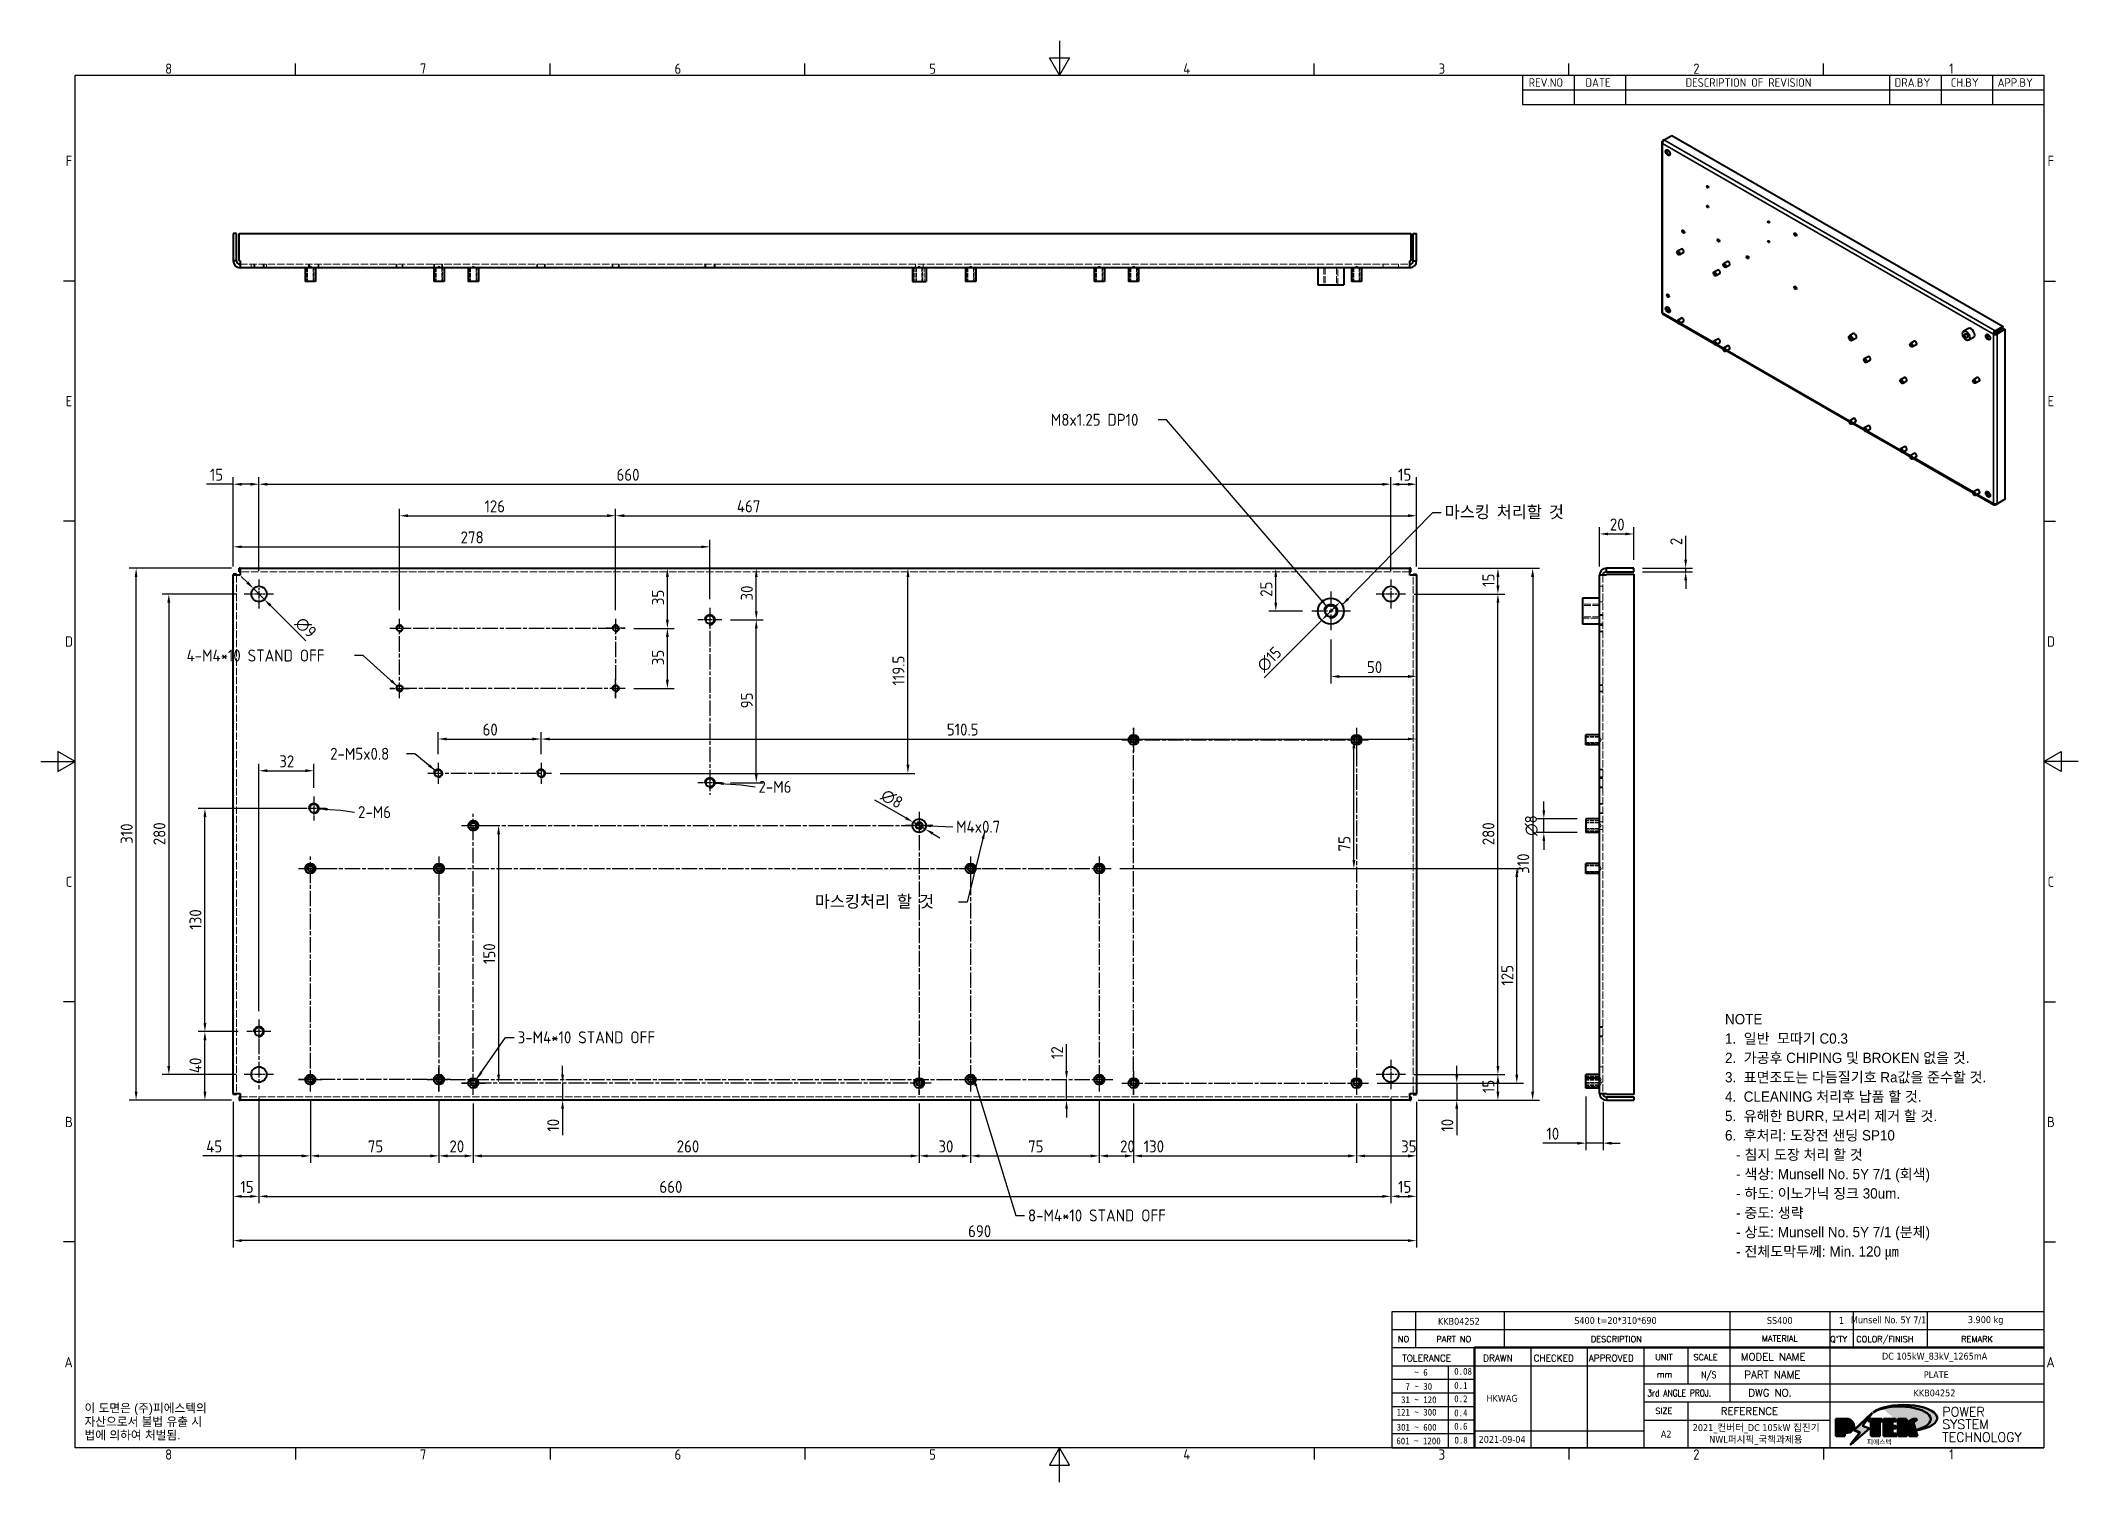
# Model space of a CAD drawing. Header units: millimetres. Extents: x 0 to 1188, y 0 to 840.
import ezdxf
from ezdxf.enums import TextEntityAlignment as Align

# ---------------------------------------------------------------- set-up
doc = ezdxf.new("R2010")
doc.units = ezdxf.units.MM
doc.header["$LTSCALE"] = 2
doc.linetypes.add('CHAIN', pattern=[0.3543, 0.2362, -0.0295, 0.0591, -0.0295])
doc.linetypes.add('DASHED', pattern=[0.2067, 0.1654, -0.0413])
doc.layers.get('0').update_dxf_attribs({"color": 3, "lineweight": 25})
for name, color, linetype, lineweight in [('가려진 것(ISO)', 2, 'DASHED', 18), ('가시적인 것(ISO)', 3, 'Continuous', 40), ('가시적인 좁은 것(ISO)', 3, 'Continuous', 35), ('경계(ISO)', 7, 'Continuous', 25), ('기호(ISO)', 5, 'Continuous', 25), ('제목(ISO)', 5, 'Continuous', 50), ('중심 표식(ISO)', 1, 'Continuous', 25), ('중심선(ISO)', 1, 'Continuous', 25), ('치수(ISO)', 2, 'Continuous', 25), ('해치(ISO)', 7, 'Continuous', 18)]:
    doc.layers.add(name, color=color, linetype=linetype, lineweight=lineweight)
doc.styles.add('HAN_291', font='')
doc.styles.add('HAN_370', font='', dxfattribs={"width": 2})
doc.styles.add('ISO Proportiona M2B', font='isocp.shx')
doc.styles.add('ISO Proportional', font='arial.ttf')
doc.styles.add('RC_284', font='ROMANC.shx')
doc.styles.add('RC_287', font='ROMANC.shx')
doc.styles.add('RC_292', font='ROMANC.shx')
doc.styles.add('ROMANT_294', font='romant.shx')
doc.styles.add('문자 텍스트_M2B', font='isocp.shx')
doc.styles.add('문자 텍스트_PSTEK_POSCO', font='isocp.shx')
doc.styles.add('치수 텍스트_PSTEK_POSCO', font='isocp.shx')
doc.styles.add('텍스트 스타일198', font='tahoma.ttf')
doc.styles.add('텍스트 스타일333', font='ROMANC.shx', dxfattribs={"width": 0.8})
doc.styles.get('HAN_291').set_extended_font_data('GulimChe')
doc.styles.get('HAN_370').set_extended_font_data('GulimChe')
doc.dimstyles.new('치수_PSTEK_POSCO', dxfattribs={"dimscale": 2, "dimtxt": 3.5, "dimasz": 2.5, "dimexe": 2, "dimexo": 2.5, "dimgap": 1, "dimtad": 1, "dimrnd": 1e-08, "dimdsep": 46, "dimtxsty": '치수 텍스트_PSTEK_POSCO', "dimcen": 0.09, "dimdle": 10, "dimclrd": 7, "dimclre": 7, "dimclrt": 2, "dimadec": 1, "dimazin": 2, "dimtfac": 1, "dimtmove": 0, "dimatfit": 3, "dimfxl": 0, "dimtolj": 1, "dimlwd": -1, "dimlwe": -1, "dimarcsym": 0})
doc.dimstyles.new('치수_PSTEK_POSCO$7', dxfattribs={"dimscale": 2, "dimtxt": 3.5, "dimasz": 2.5, "dimexe": 2, "dimexo": 2.5, "dimgap": 1, "dimtad": 1, "dimrnd": 1e-08, "dimdsep": 46, "dimtxsty": '치수 텍스트_PSTEK_POSCO', "dimcen": 0.09, "dimdle": 10, "dimclrd": 7, "dimclre": 7, "dimclrt": 2, "dimadec": 1, "dimazin": 2, "dimtfac": 1, "dimtmove": 0, "dimatfit": 3, "dimfxl": 0, "dimtolj": 1, "dimlwd": -1, "dimlwe": -1, "dimarcsym": 0})

msp = doc.modelspace()

# ---------------------------------------------------------------- texts
at = {"layer": '기호(ISO)', "color": 2, "attachment_point": 4}
for s, insert, char_height, width, line_spacing_factor, style in [('{M8x1.25 DP10}', (588.9288, 619.1295), 7, 60.503693, 0.6125, '치수 텍스트_PSTEK_POSCO'), ('{\\fisocp|b0|i0;\\H7.0000;\\fISOCP|b0|i0;\\H7.0000;4-M4*10 STAND OFF}', (85.0269, 481.7373), 7, 95.870545, 0.6125, '치수 텍스트_PSTEK_POSCO'), ('{2-M5x0.8}', (168.725, 424.4729), 7, 42.436854, 0.6125, '치수 텍스트_PSTEK_POSCO'), ('{2-M6}', (418.4696, 405.2453), 7, 23.577902, 0.6125, '치수 텍스트_PSTEK_POSCO'), ('{2-M6}', (184.978, 390.5107), 7, 23.577902, 0.6125, '치수 텍스트_PSTEK_POSCO'), ('{M4x0.7}', (533.7094, 382.0051), 7, 32.215268, 0.6125, '치수 텍스트_PSTEK_POSCO'), ('{\\fArial|b0|i0;\\H5.0000;이 도면은 (주)피에스텍의\\P자산으로서 불법 유출 시 \\P법에 의하여 처벌됨.}', (25.5102, 35.0293), 5, 78.612207, 0.944221, '문자 텍스트_PSTEK_POSCO')]:
    msp.add_mtext(s, dxfattribs=dict(at, insert=insert, char_height=char_height, width=width, line_spacing_factor=line_spacing_factor, style=style))
at = {"layer": '기호(ISO)', "color": 2, "char_height": 7, "attachment_point": 4, "style": '치수 텍스트_PSTEK_POSCO'}
for s, insert, width in [('{\\fISOCP|b0|i0;\\H7.0000;마스킹 처리할 것}', (818.6091, 565.0136), 81.855774), ('{\\fISOCP|b0|i0;\\H7.0000;마스킹처리 할 것}', (451.3071, 338.0973), 81.855774), ('{\\fISOCP|b0|i0;\\H7.0000;3-M4*10 STAND OFF}', (278.0719, 259.2382), 94.145412), ('{\\fISOCP|b0|i0;\\H7.0000;8-M4*10 STAND OFF}', (575.6071, 155.4594), 94.145412)]:
    msp.add_mtext(s, dxfattribs=dict(at, insert=insert, width=width))

# ---------------------------------------------------------------- blocks, each defined once
blk = doc.blocks.new('경계 Default Border')
at = {"layer": '경계(ISO)'}
for p, q in [((74.25, 410), (74.25, 413.4)), ((148.5, 410), (148.5, 413.4)), ((222.75, 410), (222.75, 413.4)), ((371.25, 410), (371.25, 413.4)), ((445.5, 410), (445.5, 413.4)), ((519.75, 410), (519.75, 413.4)), ((10, 350), (6.6, 350)), ((584, 350), (587.4, 350)), ((10, 280), (6.6, 280)), ((584, 280), (587.4, 280)), ((10, 140), (6.6, 140)), ((584, 140), (587.4, 140)), ((10, 70), (6.6, 70)), ((584, 70), (587.4, 70)), ((74.25, 10), (74.25, 6.6)), ((148.5, 10), (148.5, 6.6)), ((222.75, 10), (222.75, 6.6)), ((371.25, 10), (371.25, 6.6)), ((445.5, 10), (445.5, 6.6)), ((519.75, 10), (519.75, 6.6))]:
    blk.add_line(p, q, dxfattribs=at)
at = {"layer": '경계(ISO)', "flags": 128}
for points in [[(297, 420), (297, 410), (294.11, 415), (299.89, 415), (297, 410)], [(10, 10), (10, 410), (584, 410), (584, 10), (10, 10)], [(0, 210), (10, 210), (5, 212.89), (5, 207.11), (10, 210)], [(594, 210), (584, 210), (589, 212.89), (589, 207.11), (584, 210)], [(297, 0), (297, 10), (294.11, 5), (299.89, 5), (297, 10)]]:
    blk.add_lwpolyline(points, dxfattribs=at)
at = {"layer": '경계(ISO)', "color": 2, "char_height": 3, "attachment_point": 7, "style": '문자 텍스트_M2B'}
for s, insert in [('8', (36.27, 410.37)), ('7', (110.52, 410.39)), ('6', (184.77, 410.37)), ('5', (259.02, 410.37)), ('4', (333.1, 410.4)), ('3', (407.54, 410.37)), ('2', (481.75, 410.37)), ('1', (556.36, 410.4)), ('F', (7.24, 383.5)), ('F', (585.04, 383.5)), ('E', (7.24, 313.47)), ('E', (585.04, 313.47)), ('D', (7.08, 243.47)), ('D', (584.88, 243.47)), ('C', (7.24, 173.47)), ('C', (585.04, 173.47)), ('B', (7.08, 103.47)), ('B', (584.88, 103.47)), ('A', (6.91, 33.49)), ('A', (584.71, 33.49)), ('8', (36.27, 6.57)), ('7', (110.52, 6.59)), ('6', (184.77, 6.57)), ('5', (259.02, 6.57)), ('4', (333.1, 6.6)), ('3', (407.54, 6.57)), ('2', (481.75, 6.57)), ('1', (556.36, 6.6))]:
    blk.add_mtext(s, dxfattribs=dict(at, insert=insert))
blk = doc.blocks.new('제목 블록 PSTEK')
h = blk.add_hatch(color=1)
edge = h.paths.add_edge_path(flags=0)
edge.add_line((314.22, 19.61), (314.22, 17))
edge.add_line((314.22, 17), (314.35, 17))
edge.add_arc((314.35, 17.65), 0.651, 270, 360)
edge.add_line((315, 17.65), (315, 18.96))
edge.add_arc((314.35, 18.96), 0.651, 0, 90)
edge.add_line((314.35, 19.61), (314.22, 19.61))
edge = h.paths.add_edge_path()
edge.add_arc((314.98, 18.29), 1.97, 270, 450)
edge.add_line((314.98, 20.26), (311.77, 20.26))
edge.add_line((311.77, 20.26), (311.77, 15.34))
edge.add_line((311.77, 15.34), (314.22, 15.34))
edge.add_line((314.22, 15.34), (314.22, 16.32))
edge.add_line((314.22, 16.32), (314.98, 16.32))
h = blk.add_hatch(color=252)
edge = h.paths.add_edge_path()
edge.add_arc((314.98, 18.29), 1.97, 270, 406.82787)
edge.add_arc((315.16, 18.14), 1.97, -90, 53.56098, ccw=False)
edge.add_line((315.16, 16.17), (314.4, 16.17))
edge.add_line((314.4, 16.17), (314.4, 15.19))
edge.add_line((314.4, 15.19), (311.94, 15.19))
edge.add_line((311.94, 15.19), (311.94, 15.34))
edge.add_line((311.94, 15.34), (314.22, 15.34))
edge.add_line((314.22, 15.34), (314.22, 16.32))
edge.add_line((314.22, 16.32), (314.98, 16.32))
h = blk.add_hatch(color=252)
edge = h.paths.add_edge_path()
edge.add_line((314.4, 19.46), (314.53, 19.46))
edge.add_arc((314.53, 18.81), 0.651, 60.41893, 90, ccw=False)
edge.add_arc((314.35, 18.96), 0.651, 39.96992, 90)
edge.add_line((314.35, 19.61), (314.22, 19.61))
edge.add_line((314.22, 19.61), (314.22, 17))
edge.add_line((314.22, 17), (314.35, 17))
edge.add_arc((314.35, 17.65), 0.651, 270, 274.69308)
edge.add_line((314.4, 17), (314.4, 19.46))
for color, points in [(252, [(317.22, 17.06), (322.03, 21.63), (322.28, 21.94), (317.05, 16.98), (318.75, 16.19), (316, 12.72), (316.34, 13), (318.92, 16.27)]), (5, [(321.62, 17.42), (319.53, 18.25), (322.45, 22.02), (317.22, 17.06), (318.92, 16.27), (316.17, 12.8)]), (1, [(324.48, 19.61), (325.24, 19.61), (325.24, 20.26), (321.23, 20.26), (321.23, 19.61), (321.98, 19.61), (321.98, 15.34), (324.48, 15.34)]), (252, [(321.98, 19.61), (321.4, 19.61), (321.4, 19.46), (321.98, 19.46)]), (252, [(324.66, 19.46), (325.42, 19.46), (325.42, 20.11), (325.24, 20.11), (325.24, 19.61), (324.48, 19.61), (324.48, 15.34), (322.16, 15.34), (322.16, 15.19), (324.66, 15.19)]), (1, [(329.23, 20.26), (325.66, 20.26), (325.66, 15.34), (329.36, 15.34), (329.36, 15.99), (328.11, 15.99), (328.11, 17.56), (329.23, 17.56), (329.23, 18.26), (328.11, 18.26), (328.11, 19.61), (329.23, 19.61)]), (252, [(328.29, 19.46), (329.41, 19.46), (329.41, 20.11), (329.23, 20.11), (329.23, 19.61), (328.11, 19.61), (328.11, 18.26), (328.29, 18.26)]), (252, [(328.29, 17.42), (329.41, 17.42), (329.41, 18.11), (329.23, 18.11), (329.23, 17.56), (328.11, 17.56), (328.11, 15.99), (328.29, 15.99)]), (1, [(332.33, 20.26), (329.86, 20.26), (329.86, 15.34), (332.33, 15.34), (332.33, 17.43), (333.07, 15.34), (335.49, 15.34), (334.25, 19.31), (335.44, 20.26), (334.31, 20.26), (332.33, 19)]), (252, [(332.51, 20.11), (332.33, 20.11), (332.33, 19), (332.51, 19.11)]), (252, [(335.62, 20.11), (335.25, 20.11), (334.25, 19.31), (335.49, 15.34), (333.2, 15.34), (333.25, 15.19), (335.66, 15.19), (334.43, 19.16)]), (252, [(329.54, 15.85), (329.36, 15.85), (329.36, 15.34), (325.83, 15.34), (325.83, 15.19), (329.54, 15.19)]), (252, [(332.51, 16.93), (332.33, 17.43), (332.33, 15.34), (330.04, 15.34), (330.04, 15.19), (332.51, 15.19)])]:
    blk.add_hatch(color=color).paths.add_polyline_path(points)
at = {"layer": '해치(ISO)', "true_color": 0x27d1fc}
h = blk.add_hatch(color=140, dxfattribs=at)
edge = h.paths.add_edge_path()
edge.add_ellipse((330.37, 20.16), major_axis=(9.1, 0), ratio=0.40699, start_angle=301.30985, end_angle=507.74369)
edge.add_ellipse((331.53, 20.46), major_axis=(-9.82, 0), ratio=0.39426, start_angle=111.51207, end_angle=334.47025, ccw=False)
edge.add_line((335.14, 16.86), (335.1, 16.99))
at = {"color": 180}
for p, q in [((182.48, 11.79), (182.48, 51.57)), ((182.48, 51.57), (372.48, 51.57)), ((189.27, 51.57), (189.27, 41.01)), ((215.22, 41.01), (215.22, 51.57)), ((280.88, 51.57), (280.88, 41.01)), ((310.09, 51.57), (310.09, 41.01)), ((316.9, 51.57), (316.9, 41.01)), ((338.46, 51.57), (338.46, 41.01)), ((372.48, 51.57), (372.48, 11.79)), ((182.48, 46.29), (372.48, 46.29)), ((182.48, 41.01), (206.45, 41.01)), ((182.48, 35.73), (206.45, 35.73)), ((198.86, 12.03), (198.86, 35.73)), ((206.45, 35.73), (372.48, 35.73)), ((222.94, 11.79), (222.94, 41.01)), ((239.43, 11.79), (239.43, 41.01)), ((255.92, 11.79), (255.92, 41.01)), ((268.69, 41.01), (268.69, 30.45)), ((280.88, 41.01), (280.88, 25.17)), ((310.09, 41.01), (310.09, 11.79)), ((182.48, 31.78), (206.45, 31.78)), ((255.92, 30.45), (372.48, 30.45)), ((182.48, 27.83), (206.45, 27.83)), ((182.48, 23.88), (206.45, 23.88)), ((255.92, 25.17), (372.48, 25.17)), ((268.69, 25.17), (268.69, 11.79)), ((182.48, 19.93), (206.45, 19.93)), ((255.92, 19.89), (310.09, 19.89)), ((182.48, 15.98), (206.45, 15.98)), ((206.45, 16.74), (255.92, 16.74)), ((182.48, 11.79), (372.48, 11.79))]:
    blk.add_line(p, q, dxfattribs=at)
at = {"color": 7, "lineweight": 50}
for p, q in [((206.45, 11.79), (206.45, 41.01)), ((206.45, 41.01), (372.48, 41.01))]:
    blk.add_line(p, q, dxfattribs=at)
at = {"color": 7}
for p, q in [((314.98, 20.26), (311.77, 20.26)), ((311.77, 20.26), (311.77, 15.34)), ((314.98, 20.26), (311.77, 20.26)), ((311.77, 20.26), (311.77, 15.34)), ((314.22, 17), (314.22, 19.61)), ((314.22, 19.61), (314.35, 19.61)), ((314.35, 19.61), (314.22, 19.61)), ((314.22, 19.61), (314.22, 17)), ((314.22, 17), (314.22, 19.61)), ((314.22, 19.61), (314.35, 19.61)), ((314.4, 19.46), (314.53, 19.46)), ((314.4, 17), (314.4, 19.46)), ((315, 18.96), (315, 17.65)), ((315, 18.96), (315, 17.65)), ((322.28, 21.94), (317.05, 16.98)), ((322.45, 22.02), (317.22, 17.06)), ((317.22, 17.06), (322.03, 21.63)), ((319.53, 18.25), (322.45, 22.02)), ((321.62, 17.42), (319.53, 18.25)), ((325.24, 20.26), (321.23, 20.26)), ((321.23, 20.26), (321.23, 19.61)), ((325.24, 20.26), (321.23, 20.26)), ((321.23, 20.26), (321.23, 19.61)), ((321.23, 19.61), (321.98, 19.61)), ((321.23, 19.61), (321.98, 19.61)), ((321.4, 19.61), (321.4, 19.46)), ((321.98, 19.61), (321.4, 19.61)), ((321.4, 19.46), (321.98, 19.46)), ((321.98, 19.61), (321.98, 15.34)), ((321.98, 19.46), (321.98, 19.61)), ((321.98, 19.61), (321.98, 15.34)), ((322.03, 21.63), (322.28, 21.94)), ((324.48, 19.61), (325.24, 19.61)), ((324.48, 15.34), (324.48, 19.61)), ((325.24, 19.61), (324.48, 19.61)), ((324.48, 19.61), (324.48, 15.34)), ((324.48, 19.61), (325.24, 19.61)), ((324.48, 15.34), (324.48, 19.61)), ((324.66, 19.46), (325.42, 19.46)), ((324.66, 15.19), (324.66, 19.46)), ((325.24, 19.61), (325.24, 20.26)), ((325.24, 19.61), (325.24, 20.26)), ((325.42, 20.11), (325.24, 20.11)), ((325.24, 20.11), (325.24, 19.61)), ((325.42, 19.46), (325.42, 20.11)), ((329.23, 20.26), (325.66, 20.26)), ((325.66, 20.26), (325.66, 15.34)), ((325.66, 20.26), (325.66, 15.34)), ((329.23, 20.26), (325.66, 20.26)), ((328.11, 18.26), (328.11, 19.61)), ((328.11, 19.61), (329.23, 19.61)), ((329.23, 19.61), (328.11, 19.61)), ((328.11, 19.61), (328.11, 18.26)), ((328.11, 18.26), (328.11, 19.61)), ((328.11, 19.61), (329.23, 19.61)), ((329.23, 18.26), (328.11, 18.26)), ((328.11, 18.26), (328.29, 18.26)), ((329.23, 18.26), (328.11, 18.26)), ((328.29, 18.26), (328.29, 19.46)), ((328.29, 19.46), (329.41, 19.46)), ((329.23, 19.61), (329.23, 20.26)), ((329.23, 19.61), (329.23, 20.26)), ((329.41, 20.11), (329.23, 20.11)), ((329.23, 20.11), (329.23, 19.61)), ((329.23, 17.56), (329.23, 18.26)), ((329.23, 17.56), (329.23, 18.26)), ((329.41, 18.11), (329.23, 18.11)), ((329.23, 18.11), (329.23, 17.56)), ((329.41, 19.46), (329.41, 20.11)), ((329.41, 17.42), (329.41, 18.11)), ((332.33, 20.26), (329.86, 20.26)), ((329.86, 20.26), (329.86, 15.34)), ((329.86, 20.26), (329.86, 15.34)), ((332.33, 20.26), (329.86, 20.26)), ((334.31, 20.26), (332.33, 19)), ((332.33, 19), (332.33, 20.26)), ((334.31, 20.26), (332.33, 19)), ((332.33, 19), (332.33, 20.26)), ((332.51, 20.11), (332.33, 20.11)), ((332.33, 20.11), (332.33, 19)), ((332.33, 19), (332.51, 19.11)), ((332.51, 19.11), (332.51, 20.11)), ((334.25, 19.31), (335.44, 20.26)), ((334.25, 19.31), (335.44, 20.26)), ((335.25, 20.11), (334.25, 19.31)), ((335.49, 15.34), (334.25, 19.31)), ((334.25, 19.31), (335.49, 15.34)), ((335.49, 15.34), (334.25, 19.31)), ((335.44, 20.26), (334.31, 20.26)), ((335.44, 20.26), (334.31, 20.26)), ((334.43, 19.16), (335.62, 20.11)), ((335.66, 15.19), (334.43, 19.16)), ((335.62, 20.11), (335.25, 20.11)), ((311.77, 15.34), (314.22, 15.34)), ((311.77, 15.34), (314.22, 15.34)), ((314.22, 15.34), (311.94, 15.34)), ((311.94, 15.34), (311.94, 15.19)), ((311.94, 15.19), (314.4, 15.19)), ((314.35, 17), (314.22, 17)), ((314.22, 17), (314.35, 17)), ((314.35, 17), (314.22, 17)), ((314.22, 16.32), (314.98, 16.32)), ((314.22, 15.34), (314.22, 16.32)), ((314.98, 16.32), (314.22, 16.32)), ((314.22, 16.32), (314.22, 15.34)), ((314.22, 16.32), (314.98, 16.32)), ((314.22, 15.34), (314.22, 16.32)), ((314.4, 16.17), (315.16, 16.17)), ((314.4, 15.19), (314.4, 16.17)), ((318.75, 16.19), (316, 12.72)), ((316, 12.72), (316.34, 13)), ((316.17, 12.8), (321.62, 17.42)), ((318.92, 16.27), (316.17, 12.8)), ((316.34, 13), (318.92, 16.27)), ((317.05, 16.98), (318.75, 16.19)), ((318.92, 16.27), (317.22, 17.06)), ((317.22, 17.06), (318.92, 16.27)), ((321.98, 15.34), (324.48, 15.34)), ((321.98, 15.34), (324.48, 15.34)), ((324.48, 15.34), (322.16, 15.34)), ((322.16, 15.34), (322.16, 15.19)), ((322.16, 15.19), (324.66, 15.19)), ((325.66, 15.34), (329.36, 15.34)), ((325.66, 15.34), (329.36, 15.34)), ((329.36, 15.34), (325.83, 15.34)), ((325.83, 15.34), (325.83, 15.19)), ((325.83, 15.19), (329.54, 15.19)), ((328.11, 17.56), (329.23, 17.56)), ((328.11, 15.99), (328.11, 17.56)), ((329.23, 17.56), (328.11, 17.56)), ((328.11, 17.56), (328.11, 15.99)), ((328.11, 17.56), (329.23, 17.56)), ((328.11, 15.99), (328.11, 17.56)), ((329.36, 15.99), (328.11, 15.99)), ((328.11, 15.99), (328.29, 15.99)), ((329.36, 15.99), (328.11, 15.99)), ((328.29, 15.99), (328.29, 17.42)), ((328.29, 17.42), (329.41, 17.42)), ((329.36, 15.34), (329.36, 15.99)), ((329.36, 15.34), (329.36, 15.99)), ((329.54, 15.85), (329.36, 15.85)), ((329.36, 15.85), (329.36, 15.34)), ((329.54, 15.19), (329.54, 15.85)), ((329.86, 15.34), (332.33, 15.34)), ((329.86, 15.34), (332.33, 15.34)), ((332.33, 15.34), (330.04, 15.34)), ((330.04, 15.34), (330.04, 15.19)), ((330.04, 15.19), (332.51, 15.19)), ((332.33, 17.43), (333.07, 15.34)), ((332.33, 15.34), (332.33, 17.43)), ((332.51, 16.93), (332.33, 17.43)), ((332.33, 17.43), (332.33, 15.34)), ((332.33, 17.43), (333.07, 15.34)), ((332.33, 15.34), (332.33, 17.43)), ((332.51, 15.19), (332.51, 16.93)), ((333.07, 15.34), (335.49, 15.34)), ((333.07, 15.34), (335.49, 15.34)), ((335.49, 15.34), (333.2, 15.34)), ((333.2, 15.34), (333.25, 15.19)), ((333.25, 15.19), (335.66, 15.19)), ((345.04, 17.5), (344.99, 17.69))]:
    blk.add_line(p, q, dxfattribs=at)
at = {"color": 1}
for p, q in [((314.98, 20.26), (311.77, 20.26)), ((311.77, 20.26), (311.77, 15.34)), ((314.22, 17), (314.22, 19.61)), ((314.22, 19.61), (314.35, 19.61)), ((315, 18.96), (315, 17.65)), ((325.24, 20.26), (321.23, 20.26)), ((321.23, 20.26), (321.23, 19.61)), ((321.23, 19.61), (321.98, 19.61)), ((321.98, 19.61), (321.98, 15.34)), ((324.48, 19.61), (325.24, 19.61)), ((324.48, 15.34), (324.48, 19.61)), ((325.24, 19.61), (325.24, 20.26)), ((329.23, 20.26), (325.66, 20.26)), ((325.66, 20.26), (325.66, 15.34)), ((328.11, 18.26), (328.11, 19.61)), ((328.11, 19.61), (329.23, 19.61)), ((329.23, 18.26), (328.11, 18.26)), ((329.23, 19.61), (329.23, 20.26)), ((329.23, 17.56), (329.23, 18.26)), ((332.33, 20.26), (329.86, 20.26)), ((329.86, 20.26), (329.86, 15.34)), ((334.31, 20.26), (332.33, 19)), ((332.33, 19), (332.33, 20.26)), ((334.25, 19.31), (335.44, 20.26)), ((335.49, 15.34), (334.25, 19.31)), ((335.44, 20.26), (334.31, 20.26)), ((311.77, 15.34), (314.22, 15.34)), ((314.35, 17), (314.22, 17)), ((314.22, 16.32), (314.98, 16.32)), ((314.22, 15.34), (314.22, 16.32)), ((321.98, 15.34), (324.48, 15.34)), ((325.66, 15.34), (329.36, 15.34)), ((328.11, 17.56), (329.23, 17.56)), ((328.11, 15.99), (328.11, 17.56)), ((329.36, 15.99), (328.11, 15.99)), ((329.36, 15.34), (329.36, 15.99)), ((329.86, 15.34), (332.33, 15.34)), ((332.33, 17.43), (333.07, 15.34)), ((332.33, 15.34), (332.33, 17.43)), ((333.07, 15.34), (335.49, 15.34))]:
    blk.add_line(p, q, dxfattribs=at)
at = {"color": 5}
for p, q in [((322.45, 22.02), (317.22, 17.06)), ((319.53, 18.25), (322.45, 22.02)), ((321.62, 17.42), (319.53, 18.25)), ((316.17, 12.8), (321.62, 17.42)), ((318.92, 16.27), (316.17, 12.8)), ((317.22, 17.06), (318.92, 16.27))]:
    blk.add_line(p, q, dxfattribs=at)
at = {"color": 7}
for centre, radius, start, end in [((314.35, 18.96), 0.651, 0, 90), ((314.35, 18.96), 0.651, 39.96992, 90), ((314.35, 18.96), 0.651, 0, 90), ((314.53, 18.81), 0.651, 60.41893, 90), ((314.98, 18.29), 1.97, 270, 90), ((314.98, 18.29), 1.97, 270, 90), ((314.98, 18.29), 1.97, 270, 46.82787), ((315.16, 18.14), 1.97, 270, 53.56098), ((314.35, 17.65), 0.651, 270, 0), ((314.35, 17.65), 0.651, 270, 0), ((314.35, 17.65), 0.651, 270, 274.69308)]:
    blk.add_arc(centre, radius, start, end, dxfattribs=at)
at = {"color": 1}
for centre, radius, start, end in [((314.35, 18.96), 0.651, 0, 90), ((314.98, 18.29), 1.97, 270, 90), ((314.35, 17.65), 0.651, 270, 0)]:
    blk.add_arc(centre, radius, start, end, dxfattribs=at)
at = {"layer": '제목(ISO)', "lineweight": 18}
blk.add_line((182.48, 35.73), (182.48, 11.79), dxfattribs=at)
at = {"layer": '제목(ISO)'}
for p, q in [((314.98, 20.26), (311.77, 20.26)), ((311.77, 20.26), (311.77, 15.34)), ((314.22, 17), (314.22, 19.61)), ((314.22, 19.61), (314.35, 19.61)), ((314.35, 19.61), (314.22, 19.61)), ((314.22, 19.61), (314.22, 17)), ((314.4, 19.46), (314.53, 19.46)), ((314.4, 17), (314.4, 19.46)), ((315, 18.96), (315, 17.65)), ((322.28, 21.94), (317.05, 16.98)), ((322.45, 22.02), (317.22, 17.06)), ((317.22, 17.06), (322.03, 21.63)), ((319.53, 18.25), (322.45, 22.02)), ((321.62, 17.42), (319.53, 18.25)), ((325.24, 20.26), (321.23, 20.26)), ((321.23, 20.26), (321.23, 19.61)), ((321.23, 19.61), (321.98, 19.61)), ((321.98, 19.61), (321.4, 19.61)), ((321.4, 19.61), (321.4, 19.46)), ((321.4, 19.46), (321.98, 19.46)), ((321.98, 19.61), (321.98, 15.34)), ((321.98, 19.46), (321.98, 19.61)), ((322.03, 21.63), (322.28, 21.94)), ((324.48, 19.61), (325.24, 19.61)), ((324.48, 15.34), (324.48, 19.61)), ((325.24, 19.61), (324.48, 19.61)), ((324.48, 19.61), (324.48, 15.34)), ((324.66, 19.46), (325.42, 19.46)), ((324.66, 15.19), (324.66, 19.46)), ((325.24, 19.61), (325.24, 20.26)), ((325.42, 20.11), (325.24, 20.11)), ((325.24, 20.11), (325.24, 19.61)), ((325.42, 19.46), (325.42, 20.11)), ((329.23, 20.26), (325.66, 20.26)), ((325.66, 20.26), (325.66, 15.34)), ((328.11, 18.26), (328.11, 19.61)), ((328.11, 19.61), (329.23, 19.61)), ((329.23, 19.61), (328.11, 19.61)), ((328.11, 19.61), (328.11, 18.26)), ((329.23, 18.26), (328.11, 18.26)), ((328.11, 18.26), (328.29, 18.26)), ((328.29, 19.46), (329.41, 19.46)), ((328.29, 18.26), (328.29, 19.46)), ((329.23, 19.61), (329.23, 20.26)), ((329.41, 20.11), (329.23, 20.11)), ((329.23, 20.11), (329.23, 19.61)), ((329.23, 17.56), (329.23, 18.26)), ((329.41, 18.11), (329.23, 18.11)), ((329.23, 18.11), (329.23, 17.56)), ((329.41, 19.46), (329.41, 20.11)), ((329.41, 17.42), (329.41, 18.11)), ((332.33, 20.26), (329.86, 20.26)), ((329.86, 20.26), (329.86, 15.34)), ((334.31, 20.26), (332.33, 19)), ((332.33, 19), (332.33, 20.26)), ((332.51, 20.11), (332.33, 20.11)), ((332.33, 20.11), (332.33, 19)), ((332.33, 19), (332.51, 19.11)), ((332.51, 19.11), (332.51, 20.11)), ((334.25, 19.31), (335.44, 20.26)), ((335.25, 20.11), (334.25, 19.31)), ((335.49, 15.34), (334.25, 19.31)), ((334.25, 19.31), (335.49, 15.34)), ((335.44, 20.26), (334.31, 20.26)), ((334.43, 19.16), (335.62, 20.11)), ((335.66, 15.19), (334.43, 19.16)), ((335.62, 20.11), (335.25, 20.11)), ((311.77, 15.34), (314.22, 15.34)), ((314.22, 15.34), (311.94, 15.34)), ((311.94, 15.34), (311.94, 15.19)), ((311.94, 15.19), (314.4, 15.19)), ((314.35, 17), (314.22, 17)), ((314.22, 17), (314.35, 17)), ((314.22, 15.34), (314.22, 16.32)), ((314.22, 16.32), (314.98, 16.32)), ((314.98, 16.32), (314.22, 16.32)), ((314.22, 16.32), (314.22, 15.34)), ((314.4, 15.19), (314.4, 16.17)), ((314.4, 16.17), (315.16, 16.17)), ((318.75, 16.19), (316, 12.72)), ((316, 12.72), (316.34, 13)), ((316.17, 12.8), (321.62, 17.42)), ((318.92, 16.27), (316.17, 12.8)), ((316.34, 13), (318.92, 16.27)), ((317.05, 16.98), (318.75, 16.19)), ((317.22, 17.06), (318.92, 16.27)), ((318.92, 16.27), (317.22, 17.06)), ((321.98, 15.34), (324.48, 15.34)), ((324.48, 15.34), (322.16, 15.34)), ((322.16, 15.34), (322.16, 15.19)), ((322.16, 15.19), (324.66, 15.19)), ((325.66, 15.34), (329.36, 15.34)), ((329.36, 15.34), (325.83, 15.34)), ((325.83, 15.34), (325.83, 15.19)), ((325.83, 15.19), (329.54, 15.19)), ((328.11, 15.99), (328.11, 17.56)), ((328.11, 17.56), (329.23, 17.56)), ((329.23, 17.56), (328.11, 17.56)), ((328.11, 17.56), (328.11, 15.99)), ((329.36, 15.99), (328.11, 15.99)), ((328.11, 15.99), (328.29, 15.99)), ((328.29, 17.42), (329.41, 17.42)), ((328.29, 15.99), (328.29, 17.42)), ((329.36, 15.34), (329.36, 15.99)), ((329.54, 15.85), (329.36, 15.85)), ((329.36, 15.85), (329.36, 15.34)), ((329.54, 15.19), (329.54, 15.85)), ((329.86, 15.34), (332.33, 15.34)), ((332.33, 15.34), (330.04, 15.34)), ((330.04, 15.34), (330.04, 15.19)), ((330.04, 15.19), (332.51, 15.19)), ((332.33, 15.34), (332.33, 17.43)), ((332.33, 17.43), (333.07, 15.34)), ((332.51, 16.93), (332.33, 17.43)), ((332.33, 17.43), (332.33, 15.34)), ((332.51, 15.19), (332.51, 16.93)), ((333.07, 15.34), (335.49, 15.34)), ((335.49, 15.34), (333.2, 15.34)), ((333.2, 15.34), (333.25, 15.19)), ((333.25, 15.19), (335.66, 15.19))]:
    blk.add_line(p, q, dxfattribs=at)
at = {"layer": '제목(ISO)', "color": 4}
blk.add_line((335.14, 16.86), (335.1, 16.99), dxfattribs=at)
at = {"layer": '제목(ISO)'}
for centre, radius, start, end in [((314.35, 18.96), 0.651, 0, 90), ((314.35, 18.96), 0.651, 39.96992, 90), ((314.53, 18.81), 0.651, 60.41893, 90), ((314.98, 18.29), 1.97, 46.82787, 90), ((314.98, 18.29), 1.97, 270, 46.82787), ((314.98, 18.29), 1.97, 270, 46.82787), ((315.16, 18.14), 1.97, 270, 53.56098), ((314.35, 17.65), 0.651, 270, 0), ((314.35, 17.65), 0.651, 270, 274.69308)]:
    blk.add_arc(centre, radius, start, end, dxfattribs=at)
at = {"layer": '제목(ISO)', "color": 4}
for centre, major_axis, ratio, start_param, end_param in [((331.53, 20.46), (9.82, 0), 0.39426, 5.087845, 8.9792), ((330.37, 20.16), (9.1, 0), 0.40699, 5.258849, 8.861799)]:
    blk.add_ellipse(centre, major_axis=major_axis, ratio=ratio, start_param=start_param, end_param=end_param, dxfattribs=at)
at = {"color": 2}
for s, height, style, p in [('NO', 1.742, 'RC_284', (184.14, 42.62)), ('PART NO', 1.742, 'RC_284', (195.34, 42.62)), ('DESCRIPTION', 1.7424, 'RC_284', (240.4, 42.62)), ("Q'TY", 1.742, 'RC_284', (310.14, 42.62)), ('COLOR/FINISH', 1.7424, 'RC_284', (317.77, 42.62)), ('REMARK', 1.742, 'RC_284', (348.35, 42.62)), (' TOLERANCE', 1.9, 'RC_287', (184.09, 37.01)), ('DRAWN', 1.9, 'RC_287', (208.98, 37.01)), ('CHECKED', 1.9, 'RC_287', (223.69, 37.01)), ('APPROVED', 1.9, 'RC_287', (239.78, 37.01)), ('UNIT', 1.742, 'RC_284', (259.17, 37.34)), ('SCALE', 1.742, 'RC_284', (270.29, 37.34)), ('MODEL NAME', 2.178, 'RC_292', (284.1, 37.25)), ('  7 ~ 30', 2, 'HAN_291', (183.77, 28.71)), ('    ~ 6', 2, 'HAN_291', (183.77, 32.82)), ('0.08', 2, 'HAN_291', (200.55, 33.1)), ('0.1', 2, 'HAN_291', (200.55, 28.99)), ('mm', 1.742, 'RC_284', (259.65, 32.35)), ('PART NAME', 2.178, 'RC_292', (285.14, 32.03)), (' 31 ~ 120', 2, 'HAN_291', (183.77, 24.83)), ('0.2', 2, 'HAN_291', (200.55, 25.11)), (' DWG NO.', 2.178, 'RC_292', (284.81, 26.75)), ('301 ~ 600', 2, 'HAN_291', (183.77, 16.83)), ('121 ~ 300', 2, 'HAN_291', (183.77, 21.21)), ('0.4', 2, 'HAN_291', (200.55, 21)), ('0.6', 2, 'HAN_291', (200.55, 17.12)), ('SIZE', 1.742, 'RC_284', (259.17, 21.69)), ('REFERENCE', 2.178, 'RC_292', (278.27, 21.43)), ('601 ~ 1200', 2, 'HAN_291', (183.68, 12.85)), ('0.8', 2, 'HAN_291', (200.61, 13.06))]:
    blk.add_text(s, height=height, dxfattribs=dict(at, style=style)).set_placement(p)
at = {"color": 2, "style": 'RC_284'}
blk.add_text('MATERIAL', height=1.742, dxfattribs=at).set_placement((295.48, 43.65), align=Align.MIDDLE_CENTER)
at = {"color": 7, "style": '텍스트 스타일333', "width": 0.8}
blk.add_text('N/S', height=2, dxfattribs=at).set_placement((274.78, 33.09), align=Align.MIDDLE_CENTER)
at = {"color": 2, "style": '텍스트 스타일333', "width": 0.8}
blk.add_text('3rd ANGLE PROJ.', height=2, dxfattribs=at).set_placement((256.84, 26.76))
at = {"color": 7, "style": 'ROMANT_294'}
for s, p in [('POWER', (342.83, 20.97)), ('SYSTEM', (342.83, 17.33)), ('TECHNOLOGY', (342.83, 13.57))]:
    blk.add_text(s, height=2.7, dxfattribs=at).set_placement(p)
at = {"color": 7, "insert": (320.85, 14.21), "char_height": 1.4, "attachment_point": 1, "line_spacing_factor": 0.332, "style": 'HAN_370'}
blk.add_mtext('\\fHY견고딕|b0|i0;\\H1.4000;피에스텍', dxfattribs=at)
at = {"layer": '제목(ISO)', "color": 7, "style": '텍스트 스타일198'}
for tag, p in [('부품_번호_001', (195.8, 47.68)), ('설명_001', (235.55, 47.92)), ('재질_001', (291.7, 47.93)), ("3._Q'TY_001", (312.71, 47.92)), ('4._COLOR_001', (316.19, 48.1)), ('질량\\P3;_001', (350.3, 48.16)), ('1._MODEL_NAME_001', (325.27, 37.52)), ('제목_001', (337.44, 32.12)), ('설계자_001', (209.94, 25.23)), ('부품_번호_001', (334.45, 26.81)), ('프로젝트_001', (270.08, 16.71)), ('작성_날짜_001', (207.65, 13.27)), ('시트_크기_001', (260.79, 14.82)), ('프로젝트_002', (274.9, 13.28))]:
    blk.add_attdef(tag, p, '', height=2, dxfattribs=at)
for tag, p in [('점검자', (231.18, 26.23)), ('엔지니어링_승인자', (247.67, 26.23)), ('점검_날짜', (231.18, 14.27)), ('엔지니어링_승인_날짜', (247.67, 14.27))]:
    blk.add_attdef(tag, text='', height=2, dxfattribs=at).set_placement(p, align=Align.MIDDLE_CENTER)
blk = doc.blocks.new('리비전 내역')
at = {"layer": '기호(ISO)'}
for p, q in [((432, 410), (584, 410)), ((432, 410), (432, 405.72)), ((447, 410), (447, 405.72)), ((462, 410), (462, 405.72)), ((539, 410), (539, 405.72)), ((554, 410), (554, 405.72)), ((569, 410), (569, 405.72)), ((584, 410), (584, 405.72)), ((432, 405.72), (584, 405.72)), ((432, 405.72), (432, 401.44)), ((447, 405.72), (447, 401.44)), ((462, 405.72), (462, 401.44)), ((539, 405.72), (539, 401.44)), ((554, 405.72), (554, 401.44)), ((569, 405.72), (569, 401.44)), ((584, 405.72), (584, 401.44)), ((432, 401.44), (584, 401.44))]:
    blk.add_line(p, q, dxfattribs=at)
at = {"layer": '기호(ISO)', "color": 2, "char_height": 2.5, "attachment_point": 7, "style": 'ISO Proportiona M2B'}
for s, insert in [('REV.NO', (433.79, 406.58)), ('DATE', (450.31, 406.58)), ('DESCRIPTION OF REVISION', (479.51, 406.58)), ('DRA.BY', (540.48, 406.58)), ('CH.BY', (556.86, 406.58)), ('APP.BY', (570.48, 406.58))]:
    blk.add_mtext(s, dxfattribs=dict(at, insert=insert))
blk = doc.blocks.new('*D23')
at = {"layer": 'Defpoints', "color": 0, "transparency": 16777216}
for p in [(112.2, 226.6), (802.2, 226.6), (112.2, 140.8)]:
    blk.add_point(p, dxfattribs=at)
at = {"layer": '치수(ISO)', "color": 7, "transparency": 16777216}
for p, q in [((112.2, 221.6), (112.2, 136.8)), ((802.2, 221.6), (802.2, 136.8)), ((797.2, 140.8), (117.2, 140.8))]:
    blk.add_line(p, q, dxfattribs=at)
for points in [[(117.2, 141.6), (117.2, 140), (112.2, 140.8)], [(797.2, 141.6), (797.2, 140), (802.2, 140.8)]]:
    blk.add_solid(points, dxfattribs=at)
at = {"layer": '치수(ISO)', "color": 2, "transparency": 16777216, "insert": (540.7, 146.3), "char_height": 7, "attachment_point": 4, "style": '치수 텍스트_PSTEK_POSCO'}
blk.add_mtext('\\A1;690', dxfattribs=at)
blk = doc.blocks.new('*D24')
at = {"layer": 'Defpoints', "color": 0, "transparency": 16777216}
for p in [(112.2, 226.6), (157.2, 227.7), (157.2, 190.2)]:
    blk.add_point(p, dxfattribs=at)
at = {"layer": '치수(ISO)', "color": 7, "transparency": 16777216}
for p, q in [((112.2, 221.6), (112.2, 186.2)), ((157.2, 222.7), (157.2, 186.2)), ((112.2, 190.2), (94.5, 190.2)), ((152.2, 190.2), (117.2, 190.2))]:
    blk.add_line(p, q, dxfattribs=at)
for points in [[(117.2, 191), (117.2, 189.3), (112.2, 190.2)], [(152.2, 191), (152.2, 189.3), (157.2, 190.2)]]:
    blk.add_solid(points, dxfattribs=at)
at = {"layer": '치수(ISO)', "color": 2, "transparency": 16777216, "insert": (96.5, 195.7), "char_height": 7, "attachment_point": 4, "style": '치수 텍스트_PSTEK_POSCO'}
blk.add_mtext('\\A1;45', dxfattribs=at)
blk = doc.blocks.new('*D25')
at = {"layer": 'Defpoints', "color": 0, "transparency": 16777216}
for p in [(252.2, 225.7), (512.2, 225.7), (512.2, 190.2)]:
    blk.add_point(p, dxfattribs=at)
at = {"layer": '치수(ISO)', "color": 7, "transparency": 16777216}
for p, q in [((252.2, 220.7), (252.2, 186.2)), ((512.2, 220.7), (512.2, 186.2)), ((257.2, 190.2), (507.2, 190.2))]:
    blk.add_line(p, q, dxfattribs=at)
for points in [[(257.2, 191), (257.2, 189.3), (252.2, 190.2)], [(507.2, 191), (507.2, 189.3), (512.2, 190.2)]]:
    blk.add_solid(points, dxfattribs=at)
at = {"layer": '치수(ISO)', "color": 2, "transparency": 16777216, "insert": (370.8, 195.7), "char_height": 7, "attachment_point": 4, "style": '치수 텍스트_PSTEK_POSCO'}
blk.add_mtext('\\A1;260', dxfattribs=at)
blk = doc.blocks.new('*D26')
at = {"layer": 'Defpoints', "color": 0, "transparency": 16777216}
for p in [(542.2, 227.7), (512.2, 225.7), (542.2, 190.2)]:
    blk.add_point(p, dxfattribs=at)
at = {"layer": '치수(ISO)', "color": 7, "transparency": 16777216}
for p, q in [((512.2, 220.7), (512.2, 186.2)), ((542.2, 222.7), (542.2, 186.2)), ((517.2, 190.2), (537.2, 190.2))]:
    blk.add_line(p, q, dxfattribs=at)
for points in [[(517.2, 191), (517.2, 189.3), (512.2, 190.2)], [(537.2, 191), (537.2, 189.3), (542.2, 190.2)]]:
    blk.add_solid(points, dxfattribs=at)
at = {"layer": '치수(ISO)', "color": 2, "transparency": 16777216, "insert": (523.4, 195.7), "char_height": 7, "attachment_point": 4, "style": '치수 텍스트_PSTEK_POSCO'}
blk.add_mtext('\\A1;30', dxfattribs=at)
blk = doc.blocks.new('*D27')
at = {"layer": 'Defpoints', "color": 0, "transparency": 16777216}
for p in [(542.2, 227.7), (617.2, 227.7), (617.2, 190.2)]:
    blk.add_point(p, dxfattribs=at)
at = {"layer": '치수(ISO)', "color": 7, "transparency": 16777216}
for p, q in [((542.2, 222.7), (542.2, 186.2)), ((617.2, 222.7), (617.2, 186.2)), ((547.2, 190.2), (612.2, 190.2))]:
    blk.add_line(p, q, dxfattribs=at)
for points in [[(547.2, 191), (547.2, 189.3), (542.2, 190.2)], [(612.2, 191), (612.2, 189.3), (617.2, 190.2)]]:
    blk.add_solid(points, dxfattribs=at)
at = {"layer": '치수(ISO)', "color": 2, "transparency": 16777216, "insert": (575.7, 195.7), "char_height": 7, "attachment_point": 4, "style": '치수 텍스트_PSTEK_POSCO'}
blk.add_mtext('\\A1;75', dxfattribs=at)
blk = doc.blocks.new('*D28')
at = {"layer": 'Defpoints', "color": 0, "transparency": 16777216}
for p in [(617.2, 227.7), (637.2, 225.7), (637.2, 190.2)]:
    blk.add_point(p, dxfattribs=at)
at = {"layer": '치수(ISO)', "color": 7, "transparency": 16777216}
for p, q in [((617.2, 222.7), (617.2, 186.2)), ((637.2, 220.7), (637.2, 186.2)), ((622.2, 190.2), (632.2, 190.2))]:
    blk.add_line(p, q, dxfattribs=at)
for points in [[(622.2, 191), (622.2, 189.3), (617.2, 190.2)], [(632.2, 191), (632.2, 189.3), (637.2, 190.2)]]:
    blk.add_solid(points, dxfattribs=at)
at = {"layer": '치수(ISO)', "color": 2, "transparency": 16777216, "insert": (629.3, 195.7), "char_height": 7, "attachment_point": 4, "style": '치수 텍스트_PSTEK_POSCO'}
blk.add_mtext('\\A1;20', dxfattribs=at)
blk = doc.blocks.new('*D29')
at = {"layer": 'Defpoints', "color": 0, "transparency": 16777216}
for p in [(637.2, 225.7), (767.2, 225.7), (767.2, 190.2)]:
    blk.add_point(p, dxfattribs=at)
at = {"layer": '치수(ISO)', "color": 7, "transparency": 16777216}
for p, q in [((637.2, 220.7), (637.2, 186.2)), ((767.2, 220.7), (767.2, 186.2)), ((642.2, 190.2), (762.2, 190.2))]:
    blk.add_line(p, q, dxfattribs=at)
for points in [[(642.2, 191), (642.2, 189.3), (637.2, 190.2)], [(762.2, 191), (762.2, 189.3), (767.2, 190.2)]]:
    blk.add_solid(points, dxfattribs=at)
at = {"layer": '치수(ISO)', "color": 2, "transparency": 16777216, "insert": (643.1, 195.7), "char_height": 7, "attachment_point": 4, "style": '치수 텍스트_PSTEK_POSCO'}
blk.add_mtext('\\A1;130', dxfattribs=at)
blk = doc.blocks.new('*D30')
at = {"layer": 'Defpoints', "color": 0, "transparency": 16777216}
for p in [(802.2, 226.6), (767.2, 225.7), (802.2, 190.2)]:
    blk.add_point(p, dxfattribs=at)
at = {"layer": '치수(ISO)', "color": 7, "transparency": 16777216}
for p, q in [((767.2, 220.7), (767.2, 186.2)), ((802.2, 221.6), (802.2, 186.2)), ((772.2, 190.2), (797.2, 190.2))]:
    blk.add_line(p, q, dxfattribs=at)
for points in [[(772.2, 191), (772.2, 189.3), (767.2, 190.2)], [(797.2, 191), (797.2, 189.3), (802.2, 190.2)]]:
    blk.add_solid(points, dxfattribs=at)
at = {"layer": '치수(ISO)', "color": 2, "transparency": 16777216, "insert": (793.2, 195.7), "char_height": 7, "attachment_point": 4, "style": '치수 텍스트_PSTEK_POSCO'}
blk.add_mtext('\\A1;35', dxfattribs=at)
blk = doc.blocks.new('*D31')
at = {"layer": 'Defpoints', "color": 0, "transparency": 16777216}
for p in [(252.2, 232.6), (304.3, 232.6), (116.2, 222.6)]:
    blk.add_point(p, dxfattribs=at)
at = {"layer": '치수(ISO)', "color": 7, "transparency": 16777216}
for p, q in [((304.3, 237.6), (304.3, 242.6)), ((304.3, 232.6), (304.3, 222.6)), ((304.3, 217.6), (304.3, 202.3))]:
    blk.add_line(p, q, dxfattribs=at)
for points in [[(303.4, 237.6), (305.1, 237.6), (304.3, 232.6)], [(303.4, 217.6), (305.1, 217.6), (304.3, 222.6)]]:
    blk.add_solid(points, dxfattribs=at)
at = {"layer": '치수(ISO)', "color": 2, "transparency": 16777216, "insert": (298.8, 204.3), "char_height": 7, "attachment_point": 4, "rotation": 90, "style": '치수 텍스트_PSTEK_POSCO'}
blk.add_mtext('\\A1;10', dxfattribs=at)
blk = doc.blocks.new('*D32')
at = {"layer": 'Defpoints', "color": 0, "transparency": 16777216}
for p in [(252.2, 382.6), (267, 382.6), (252.2, 232.6)]:
    blk.add_point(p, dxfattribs=at)
at = {"layer": '치수(ISO)', "color": 7, "transparency": 16777216}
blk.add_line((267, 237.6), (267, 377.6), dxfattribs=at)
for points in [[(266.1, 377.6), (267.8, 377.6), (267, 382.6)], [(266.1, 237.6), (267.8, 237.6), (267, 232.6)]]:
    blk.add_solid(points, dxfattribs=at)
at = {"layer": '치수(ISO)', "color": 2, "transparency": 16777216, "insert": (261.5, 302), "char_height": 7, "attachment_point": 4, "rotation": 90, "style": '치수 텍스트_PSTEK_POSCO'}
blk.add_mtext('\\A1;150', dxfattribs=at)
blk = doc.blocks.new('*D33')
at = {"layer": 'Defpoints', "color": 0, "transparency": 16777216}
for p in [(118.7, 517.6), (74.7, 237.6), (118.7, 237.6)]:
    blk.add_point(p, dxfattribs=at)
at = {"layer": '치수(ISO)', "color": 7, "transparency": 16777216}
for p, q in [((113.7, 517.6), (70.7, 517.6)), ((74.7, 512.6), (74.7, 242.6)), ((113.7, 237.6), (70.7, 237.6))]:
    blk.add_line(p, q, dxfattribs=at)
for points in [[(73.8, 512.6), (75.5, 512.6), (74.7, 517.6)], [(73.8, 242.6), (75.5, 242.6), (74.7, 237.6)]]:
    blk.add_solid(points, dxfattribs=at)
at = {"layer": '치수(ISO)', "color": 2, "transparency": 16777216, "insert": (69.2, 371.2), "char_height": 7, "attachment_point": 4, "rotation": 90, "style": '치수 텍스트_PSTEK_POSCO'}
blk.add_mtext('\\A1;280', dxfattribs=at)
blk = doc.blocks.new('*D34')
at = {"layer": 'Defpoints', "color": 0, "transparency": 16777216}
for p in [(774.2, 232.6), (825.6, 232.6), (798.2, 222.6)]:
    blk.add_point(p, dxfattribs=at)
at = {"layer": '치수(ISO)', "color": 7, "transparency": 16777216}
for p, q in [((825.6, 237.6), (825.6, 242.6)), ((779.2, 232.6), (829.6, 232.6)), ((825.6, 232.6), (825.6, 222.6)), ((803.2, 222.6), (829.6, 222.6)), ((825.6, 217.6), (825.6, 202.3))]:
    blk.add_line(p, q, dxfattribs=at)
for points in [[(824.8, 237.6), (826.5, 237.6), (825.6, 232.6)], [(824.8, 217.6), (826.5, 217.6), (825.6, 222.6)]]:
    blk.add_solid(points, dxfattribs=at)
at = {"layer": '치수(ISO)', "color": 2, "transparency": 16777216, "insert": (820.1, 204.3), "char_height": 7, "attachment_point": 4, "rotation": 90, "style": '치수 텍스트_PSTEK_POSCO'}
blk.add_mtext('\\A1;10', dxfattribs=at)
blk = doc.blocks.new('*D35')
at = {"layer": 'Defpoints', "color": 0, "transparency": 16777216}
for p in [(624.2, 357.6), (860.6, 357.6), (774.2, 232.6)]:
    blk.add_point(p, dxfattribs=at)
at = {"layer": '치수(ISO)', "color": 7, "transparency": 16777216}
for p, q in [((629.2, 357.6), (864.6, 357.6)), ((860.6, 237.6), (860.6, 352.6)), ((779.2, 232.6), (864.6, 232.6))]:
    blk.add_line(p, q, dxfattribs=at)
for points in [[(859.8, 352.6), (861.5, 352.6), (860.6, 357.6)], [(859.8, 237.6), (861.5, 237.6), (860.6, 232.6)]]:
    blk.add_solid(points, dxfattribs=at)
at = {"layer": '치수(ISO)', "color": 2, "transparency": 16777216, "insert": (855.1, 289.4), "char_height": 7, "attachment_point": 4, "rotation": 90, "style": '치수 텍스트_PSTEK_POSCO'}
blk.add_mtext('\\A1;125', dxfattribs=at)
blk = doc.blocks.new('*D36')
at = {"layer": 'Defpoints', "color": 0, "transparency": 16777216}
for p in [(765.6, 432.6), (774.2, 432.6), (624.2, 357.6)]:
    blk.add_point(p, dxfattribs=at)
at = {"layer": '치수(ISO)', "color": 7, "transparency": 16777216}
for p, q in [((765.6, 362.6), (765.6, 427.6)), ((629.2, 357.6), (769.6, 357.6))]:
    blk.add_line(p, q, dxfattribs=at)
for points in [[(764.8, 427.6), (766.5, 427.6), (765.6, 432.6)], [(764.8, 362.6), (766.5, 362.6), (765.6, 357.6)]]:
    blk.add_solid(points, dxfattribs=at)
at = {"layer": '치수(ISO)', "color": 2, "transparency": 16777216, "insert": (760.1, 367.6), "char_height": 7, "attachment_point": 4, "rotation": 90, "style": '치수 텍스트_PSTEK_POSCO'}
blk.add_mtext('\\A1;75', dxfattribs=at)
blk = doc.blocks.new('*D37')
at = {"layer": 'Defpoints', "color": 0, "transparency": 16777216}
for p in [(335.2, 563.2), (209.2, 503.2), (335.2, 503.2)]:
    blk.add_point(p, dxfattribs=at)
at = {"layer": '치수(ISO)', "color": 7, "transparency": 16777216}
for p, q in [((209.2, 508.2), (209.2, 567.2)), ((214.2, 563.2), (330.2, 563.2)), ((335.2, 508.2), (335.2, 567.2))]:
    blk.add_line(p, q, dxfattribs=at)
for points in [[(214.2, 564.1), (214.2, 562.4), (209.2, 563.2)], [(330.2, 564.1), (330.2, 562.4), (335.2, 563.2)]]:
    blk.add_solid(points, dxfattribs=at)
at = {"layer": '치수(ISO)', "color": 2, "transparency": 16777216, "insert": (258.7, 568.7), "char_height": 7, "attachment_point": 4, "style": '치수 텍스트_PSTEK_POSCO'}
blk.add_mtext('\\A1;126', dxfattribs=at)
blk = doc.blocks.new('*D38')
at = {"layer": 'Defpoints', "color": 0, "transparency": 16777216}
for p in [(802.2, 563.2), (802.2, 528.6), (335.2, 503.2)]:
    blk.add_point(p, dxfattribs=at)
at = {"layer": '치수(ISO)', "color": 7, "transparency": 16777216}
for p, q in [((335.2, 508.2), (335.2, 567.2)), ((340.2, 563.2), (797.2, 563.2)), ((802.2, 533.6), (802.2, 567.2))]:
    blk.add_line(p, q, dxfattribs=at)
for points in [[(340.2, 564.1), (340.2, 562.4), (335.2, 563.2)], [(797.2, 564.1), (797.2, 562.4), (802.2, 563.2)]]:
    blk.add_solid(points, dxfattribs=at)
at = {"layer": '치수(ISO)', "color": 2, "transparency": 16777216, "insert": (405.9, 568.7), "char_height": 7, "attachment_point": 4, "style": '치수 텍스트_PSTEK_POSCO'}
blk.add_mtext('\\A1;467', dxfattribs=at)
blk = doc.blocks.new('*D39')
at = {"layer": 'Defpoints', "color": 0, "transparency": 16777216}
for p in [(365.4, 532.6), (798.2, 532.6), (340.8, 497.6)]:
    blk.add_point(p, dxfattribs=at)
at = {"layer": '치수(ISO)', "color": 7, "transparency": 16777216}
for p, q in [((365.4, 502.6), (365.4, 527.6)), ((345.8, 497.6), (369.4, 497.6))]:
    blk.add_line(p, q, dxfattribs=at)
for points in [[(364.5, 527.6), (366.2, 527.6), (365.4, 532.6)], [(364.5, 502.6), (366.2, 502.6), (365.4, 497.6)]]:
    blk.add_solid(points, dxfattribs=at)
at = {"layer": '치수(ISO)', "color": 2, "transparency": 16777216, "insert": (359.9, 511.1), "char_height": 7, "attachment_point": 4, "rotation": 90, "style": '치수 텍스트_PSTEK_POSCO'}
blk.add_mtext('\\A1;35', dxfattribs=at)
blk = doc.blocks.new('*D40')
at = {"layer": 'Defpoints', "color": 0, "transparency": 16777216}
for p in [(340.8, 497.6), (365.4, 497.6), (340.8, 462.6)]:
    blk.add_point(p, dxfattribs=at)
at = {"layer": '치수(ISO)', "color": 7, "transparency": 16777216}
for p, q in [((345.8, 497.6), (369.4, 497.6)), ((365.4, 467.6), (365.4, 492.6)), ((345.8, 462.6), (369.4, 462.6))]:
    blk.add_line(p, q, dxfattribs=at)
for points in [[(364.5, 492.6), (366.2, 492.6), (365.4, 497.6)], [(364.5, 467.6), (366.2, 467.6), (365.4, 462.6)]]:
    blk.add_solid(points, dxfattribs=at)
at = {"layer": '치수(ISO)', "color": 2, "transparency": 16777216, "insert": (359.9, 476.1), "char_height": 7, "attachment_point": 4, "rotation": 90, "style": '치수 텍스트_PSTEK_POSCO'}
blk.add_mtext('\\A1;35', dxfattribs=at)
blk = doc.blocks.new('*D41')
at = {"layer": 'Defpoints', "color": 0, "transparency": 16777216}
for p in [(291.7, 433.1), (231.7, 419.2), (291.7, 419.2)]:
    blk.add_point(p, dxfattribs=at)
at = {"layer": '치수(ISO)', "color": 7, "transparency": 16777216}
for p, q in [((231.7, 424.2), (231.7, 437.1)), ((236.7, 433.1), (286.7, 433.1)), ((291.7, 424.2), (291.7, 437.1))]:
    blk.add_line(p, q, dxfattribs=at)
for points in [[(236.7, 433.9), (236.7, 432.3), (231.7, 433.1)], [(286.7, 433.9), (286.7, 432.3), (291.7, 433.1)]]:
    blk.add_solid(points, dxfattribs=at)
at = {"layer": '치수(ISO)', "color": 2, "transparency": 16777216, "insert": (257.6, 438.6), "char_height": 7, "attachment_point": 4, "style": '치수 텍스트_PSTEK_POSCO'}
blk.add_mtext('\\A1;60', dxfattribs=at)
blk = doc.blocks.new('*D42')
at = {"layer": 'Defpoints', "color": 0, "transparency": 16777216}
for p in [(802.2, 528.6), (802.2, 433.1), (291.7, 419.2)]:
    blk.add_point(p, dxfattribs=at)
at = {"layer": '치수(ISO)', "color": 7, "transparency": 16777216}
for p, q in [((291.7, 424.2), (291.7, 437.1)), ((296.7, 433.1), (797.2, 433.1))]:
    blk.add_line(p, q, dxfattribs=at)
for points in [[(296.7, 433.9), (296.7, 432.3), (291.7, 433.1)], [(797.2, 433.9), (797.2, 432.3), (802.2, 433.1)]]:
    blk.add_solid(points, dxfattribs=at)
at = {"layer": '치수(ISO)', "color": 2, "transparency": 16777216, "insert": (528.3, 438.6), "char_height": 7, "attachment_point": 4, "style": '치수 텍스트_PSTEK_POSCO'}
blk.add_mtext('\\A1;510.5', dxfattribs=at)
blk = doc.blocks.new('*D43')
at = {"layer": 'Defpoints', "color": 0, "transparency": 16777216}
for p in [(505.6, 532.6), (798.2, 532.6), (297.8, 413.1)]:
    blk.add_point(p, dxfattribs=at)
at = {"layer": '치수(ISO)', "color": 7, "transparency": 16777216}
for p, q in [((505.6, 418.1), (505.6, 527.6)), ((302.8, 413.1), (509.6, 413.1))]:
    blk.add_line(p, q, dxfattribs=at)
for points in [[(504.8, 527.6), (506.5, 527.6), (505.6, 532.6)], [(504.8, 418.1), (506.5, 418.1), (505.6, 413.1)]]:
    blk.add_solid(points, dxfattribs=at)
at = {"layer": '치수(ISO)', "color": 2, "transparency": 16777216, "insert": (500.1, 464.3), "char_height": 7, "attachment_point": 4, "rotation": 90, "style": '치수 텍스트_PSTEK_POSCO'}
blk.add_mtext('\\A1;119.5', dxfattribs=at)
blk = doc.blocks.new('*D44')
at = {"layer": 'Defpoints', "color": 0, "transparency": 16777216}
for p in [(508.7, 384.6), (515.7, 380.6)]:
    blk.add_point(p, dxfattribs=at)
at = {"layer": '치수(ISO)', "color": 7, "transparency": 16777216}
for p, q in [((504.4, 387.1), (486.4, 397.5)), ((515.7, 380.6), (508.7, 384.6)), ((520, 378.1), (524.3, 375.6))]:
    blk.add_line(p, q, dxfattribs=at)
for points in [[(504.8, 387.8), (504, 386.4), (508.7, 384.6)], [(520.4, 378.8), (519.6, 377.4), (515.7, 380.6)]]:
    blk.add_solid(points, dxfattribs=at)
at = {"layer": '치수(ISO)', "color": 2, "transparency": 16777216, "insert": (490.9, 401.3), "char_height": 7, "attachment_point": 4, "rotation": 330, "style": '치수 텍스트_PSTEK_POSCO'}
blk.add_mtext('\\A1;∅8', dxfattribs=at)
blk = doc.blocks.new('*D45')
at = {"layer": 'Defpoints', "color": 0, "transparency": 16777216}
for p in [(112.2, 226.6), (127.2, 229.1), (127.2, 166.6)]:
    blk.add_point(p, dxfattribs=at)
at = {"layer": '치수(ISO)', "color": 7, "transparency": 16777216}
for p, q in [((112.2, 221.6), (112.2, 162.6)), ((127.2, 224.1), (127.2, 162.6)), ((117.2, 166.6), (122.2, 166.6))]:
    blk.add_line(p, q, dxfattribs=at)
for points in [[(117.2, 167.4), (117.2, 165.8), (112.2, 166.6)], [(122.2, 167.4), (122.2, 165.8), (127.2, 166.6)]]:
    blk.add_solid(points, dxfattribs=at)
at = {"layer": '치수(ISO)', "color": 2, "transparency": 16777216, "insert": (116.4, 172.1), "char_height": 7, "attachment_point": 4, "style": '치수 텍스트_PSTEK_POSCO'}
blk.add_mtext('\\A1;15', dxfattribs=at)
blk = doc.blocks.new('*D46')
at = {"layer": 'Defpoints', "color": 0, "transparency": 16777216}
for p in [(127.2, 229.1), (787.2, 229.1), (787.2, 166.6)]:
    blk.add_point(p, dxfattribs=at)
at = {"layer": '치수(ISO)', "color": 7, "transparency": 16777216}
for p, q in [((127.2, 224.1), (127.2, 162.6)), ((787.2, 224.1), (787.2, 162.6)), ((132.2, 166.6), (782.2, 166.6))]:
    blk.add_line(p, q, dxfattribs=at)
for points in [[(132.2, 167.4), (132.2, 165.8), (127.2, 166.6)], [(782.2, 167.4), (782.2, 165.8), (787.2, 166.6)]]:
    blk.add_solid(points, dxfattribs=at)
at = {"layer": '치수(ISO)', "color": 2, "transparency": 16777216, "insert": (360.7, 172.1), "char_height": 7, "attachment_point": 4, "style": '치수 텍스트_PSTEK_POSCO'}
blk.add_mtext('\\A1;660', dxfattribs=at)
blk = doc.blocks.new('*D47')
at = {"layer": 'Defpoints', "color": 0, "transparency": 16777216}
for p in [(787.2, 229.1), (802.2, 226.6), (802.2, 166.6)]:
    blk.add_point(p, dxfattribs=at)
at = {"layer": '치수(ISO)', "color": 7, "transparency": 16777216}
for p, q in [((787.2, 224.1), (787.2, 162.6)), ((802.2, 221.6), (802.2, 162.6)), ((792.2, 166.6), (797.2, 166.6))]:
    blk.add_line(p, q, dxfattribs=at)
for points in [[(792.2, 167.4), (792.2, 165.8), (787.2, 166.6)], [(797.2, 167.4), (797.2, 165.8), (802.2, 166.6)]]:
    blk.add_solid(points, dxfattribs=at)
at = {"layer": '치수(ISO)', "color": 2, "transparency": 16777216, "insert": (791.4, 172.1), "char_height": 7, "attachment_point": 4, "style": '치수 텍스트_PSTEK_POSCO'}
blk.add_mtext('\\A1;15', dxfattribs=at)
blk = doc.blocks.new('*D48')
at = {"layer": 'Defpoints', "color": 0, "transparency": 16777216}
for p in [(127.2, 581.6), (112.2, 529.2), (127.2, 526.1)]:
    blk.add_point(p, dxfattribs=at)
at = {"layer": '치수(ISO)', "color": 7, "transparency": 16777216}
for p, q in [((112.2, 534.2), (112.2, 585.6)), ((127.2, 531.1), (127.2, 585.6)), ((112.2, 581.6), (96.6, 581.6)), ((122.2, 581.6), (117.2, 581.6))]:
    blk.add_line(p, q, dxfattribs=at)
for points in [[(117.2, 582.4), (117.2, 580.7), (112.2, 581.6)], [(122.2, 582.4), (122.2, 580.7), (127.2, 581.6)]]:
    blk.add_solid(points, dxfattribs=at)
at = {"layer": '치수(ISO)', "color": 2, "transparency": 16777216, "insert": (98.6, 587.1), "char_height": 7, "attachment_point": 4, "style": '치수 텍스트_PSTEK_POSCO'}
blk.add_mtext('\\A1;15', dxfattribs=at)
blk = doc.blocks.new('*D49')
at = {"layer": 'Defpoints', "color": 0, "transparency": 16777216}
for p in [(787.2, 581.6), (127.2, 526.1), (787.2, 526.1)]:
    blk.add_point(p, dxfattribs=at)
at = {"layer": '치수(ISO)', "color": 7, "transparency": 16777216}
for p, q in [((127.2, 531.1), (127.2, 585.6)), ((787.2, 531.1), (787.2, 585.6)), ((132.2, 581.6), (782.2, 581.6))]:
    blk.add_line(p, q, dxfattribs=at)
for points in [[(132.2, 582.4), (132.2, 580.7), (127.2, 581.6)], [(782.2, 582.4), (782.2, 580.7), (787.2, 581.6)]]:
    blk.add_solid(points, dxfattribs=at)
at = {"layer": '치수(ISO)', "color": 2, "transparency": 16777216, "insert": (335.7, 587.1), "char_height": 7, "attachment_point": 4, "style": '치수 텍스트_PSTEK_POSCO'}
blk.add_mtext('\\A1;660', dxfattribs=at)
blk = doc.blocks.new('*D50')
at = {"layer": 'Defpoints', "color": 0, "transparency": 16777216}
for p in [(802.2, 581.6), (787.2, 526.1), (802.2, 529.2)]:
    blk.add_point(p, dxfattribs=at)
at = {"layer": '치수(ISO)', "color": 7, "transparency": 16777216}
for p, q in [((787.2, 531.1), (787.2, 585.6)), ((802.2, 534.2), (802.2, 585.6)), ((792.2, 581.6), (797.2, 581.6))]:
    blk.add_line(p, q, dxfattribs=at)
for points in [[(792.2, 582.4), (792.2, 580.7), (787.2, 581.6)], [(797.2, 582.4), (797.2, 580.7), (802.2, 581.6)]]:
    blk.add_solid(points, dxfattribs=at)
at = {"layer": '치수(ISO)', "color": 2, "transparency": 16777216, "insert": (791.4, 587.1), "char_height": 7, "attachment_point": 4, "style": '치수 텍스트_PSTEK_POSCO'}
blk.add_mtext('\\A1;15', dxfattribs=at)
blk = doc.blocks.new('*D51')
at = {"layer": 'Defpoints', "color": 0, "transparency": 16777216}
for p in [(795.7, 237.6), (849.6, 237.6), (798.2, 222.6)]:
    blk.add_point(p, dxfattribs=at)
at = {"layer": '치수(ISO)', "color": 7, "transparency": 16777216}
for p, q in [((800.7, 237.6), (853.6, 237.6)), ((849.6, 227.6), (849.6, 232.6)), ((803.2, 222.6), (853.6, 222.6))]:
    blk.add_line(p, q, dxfattribs=at)
for points in [[(848.8, 232.6), (850.5, 232.6), (849.6, 237.6)], [(848.8, 227.6), (850.5, 227.6), (849.6, 222.6)]]:
    blk.add_solid(points, dxfattribs=at)
at = {"layer": '치수(ISO)', "color": 2, "transparency": 16777216, "insert": (844.1, 226.8), "char_height": 7, "attachment_point": 4, "rotation": 90, "style": '치수 텍스트_PSTEK_POSCO'}
blk.add_mtext('\\A1;15', dxfattribs=at)
blk = doc.blocks.new('*D52')
at = {"layer": 'Defpoints', "color": 0, "transparency": 16777216}
for p in [(795.7, 517.6), (849.6, 517.6), (795.7, 237.6)]:
    blk.add_point(p, dxfattribs=at)
at = {"layer": '치수(ISO)', "color": 7, "transparency": 16777216}
for p, q in [((800.7, 517.6), (853.6, 517.6)), ((849.6, 242.6), (849.6, 512.6)), ((800.7, 237.6), (853.6, 237.6))]:
    blk.add_line(p, q, dxfattribs=at)
for points in [[(848.8, 512.6), (850.5, 512.6), (849.6, 517.6)], [(848.8, 242.6), (850.5, 242.6), (849.6, 237.6)]]:
    blk.add_solid(points, dxfattribs=at)
at = {"layer": '치수(ISO)', "color": 2, "transparency": 16777216, "insert": (844.1, 371.2), "char_height": 7, "attachment_point": 4, "rotation": 90, "style": '치수 텍스트_PSTEK_POSCO'}
blk.add_mtext('\\A1;280', dxfattribs=at)
blk = doc.blocks.new('*D53')
at = {"layer": 'Defpoints', "color": 0, "transparency": 16777216}
for p in [(798.2, 532.6), (849.6, 532.6), (795.7, 517.6)]:
    blk.add_point(p, dxfattribs=at)
at = {"layer": '치수(ISO)', "color": 7, "transparency": 16777216}
for p, q in [((803.2, 532.6), (853.6, 532.6)), ((849.6, 522.6), (849.6, 527.6)), ((800.7, 517.6), (853.6, 517.6))]:
    blk.add_line(p, q, dxfattribs=at)
for points in [[(848.8, 527.6), (850.5, 527.6), (849.6, 532.6)], [(848.8, 522.6), (850.5, 522.6), (849.6, 517.6)]]:
    blk.add_solid(points, dxfattribs=at)
at = {"layer": '치수(ISO)', "color": 2, "transparency": 16777216, "insert": (844.1, 521.8), "char_height": 7, "attachment_point": 4, "rotation": 90, "style": '치수 텍스트_PSTEK_POSCO'}
blk.add_mtext('\\A1;15', dxfattribs=at)
blk = doc.blocks.new('*D54')
at = {"layer": 'Defpoints', "color": 0, "transparency": 16777216}
for p in [(55.6, 532.6), (116.2, 532.6), (115.6, 222.6)]:
    blk.add_point(p, dxfattribs=at)
at = {"layer": '치수(ISO)', "color": 7, "transparency": 16777216}
for p, q in [((111.2, 532.6), (51.6, 532.6)), ((55.6, 227.6), (55.6, 527.6)), ((110.6, 222.6), (51.6, 222.6))]:
    blk.add_line(p, q, dxfattribs=at)
for points in [[(54.8, 527.6), (56.4, 527.6), (55.6, 532.6)], [(54.8, 227.6), (56.4, 227.6), (55.6, 222.6)]]:
    blk.add_solid(points, dxfattribs=at)
at = {"layer": '치수(ISO)', "color": 2, "transparency": 16777216, "insert": (50.1, 372), "char_height": 7, "attachment_point": 4, "rotation": 90, "style": '치수 텍스트_PSTEK_POSCO'}
blk.add_mtext('\\A1;310', dxfattribs=at)
blk = doc.blocks.new('*D55')
at = {"layer": 'Defpoints', "color": 0, "transparency": 16777216}
for p in [(900.9, 229.7), (910.9, 226.6), (910.9, 197.6)]:
    blk.add_point(p, dxfattribs=at)
at = {"layer": '치수(ISO)', "color": 7, "transparency": 16777216}
for p, q in [((900.9, 224.7), (900.9, 193.6)), ((910.9, 221.6), (910.9, 193.6)), ((895.9, 197.6), (875.9, 197.6)), ((910.9, 197.6), (900.9, 197.6)), ((915.9, 197.6), (920.9, 197.6))]:
    blk.add_line(p, q, dxfattribs=at)
for points in [[(895.9, 198.4), (895.9, 196.7), (900.9, 197.6)], [(915.9, 198.4), (915.9, 196.7), (910.9, 197.6)]]:
    blk.add_solid(points, dxfattribs=at)
at = {"layer": '치수(ISO)', "color": 2, "transparency": 16777216, "insert": (877.9, 203.1), "char_height": 7, "attachment_point": 4, "style": '치수 텍스트_PSTEK_POSCO'}
blk.add_mtext('\\A1;10', dxfattribs=at)
blk = doc.blocks.new('*D56')
at = {"layer": 'Defpoints', "color": 0, "transparency": 16777216}
for p in [(928.9, 552.6), (908.9, 528.6), (928.9, 532.6)]:
    blk.add_point(p, dxfattribs=at)
at = {"layer": '치수(ISO)', "color": 7, "transparency": 16777216}
for p, q in [((908.9, 533.6), (908.9, 556.6)), ((913.9, 552.6), (923.9, 552.6)), ((928.9, 537.6), (928.9, 556.6))]:
    blk.add_line(p, q, dxfattribs=at)
for points in [[(913.9, 553.4), (913.9, 551.8), (908.9, 552.6)], [(923.9, 553.4), (923.9, 551.8), (928.9, 552.6)]]:
    blk.add_solid(points, dxfattribs=at)
at = {"layer": '치수(ISO)', "color": 2, "transparency": 16777216, "insert": (914.9, 558.1), "char_height": 7, "attachment_point": 4, "style": '치수 텍스트_PSTEK_POSCO'}
blk.add_mtext('\\A1;20', dxfattribs=at)
blk = doc.blocks.new('*D57')
at = {"layer": 'Defpoints', "color": 0, "transparency": 16777216}
for p in [(681.7, 532.6), (720.1, 532.6), (740.7, 507.6)]:
    blk.add_point(p, dxfattribs=at)
at = {"layer": '치수(ISO)', "color": 7, "transparency": 16777216}
for p, q in [((720.1, 512.6), (720.1, 527.6)), ((735.7, 507.6), (716.1, 507.6))]:
    blk.add_line(p, q, dxfattribs=at)
for points in [[(719.3, 527.6), (720.9, 527.6), (720.1, 532.6)], [(719.3, 512.6), (720.9, 512.6), (720.1, 507.6)]]:
    blk.add_solid(points, dxfattribs=at)
at = {"layer": '치수(ISO)', "color": 2, "transparency": 16777216, "insert": (714.6, 516), "char_height": 7, "attachment_point": 4, "rotation": 90, "style": '치수 텍스트_PSTEK_POSCO'}
blk.add_mtext('\\A1;25', dxfattribs=at)
blk = doc.blocks.new('*D58')
at = {"layer": 'Defpoints', "color": 0, "transparency": 16777216}
for p in [(752.2, 496.1), (802.2, 475.7), (802.2, 469.5)]:
    blk.add_point(p, dxfattribs=at)
at = {"layer": '치수(ISO)', "color": 7, "transparency": 16777216}
for p, q in [((752.2, 491.1), (752.2, 465.5)), ((757.2, 469.5), (797.2, 469.5))]:
    blk.add_line(p, q, dxfattribs=at)
for points in [[(757.2, 470.4), (757.2, 468.7), (752.2, 469.5)], [(797.2, 470.4), (797.2, 468.7), (802.2, 469.5)]]:
    blk.add_solid(points, dxfattribs=at)
at = {"layer": '치수(ISO)', "color": 2, "transparency": 16777216, "insert": (773.3, 475), "char_height": 7, "attachment_point": 4, "style": '치수 텍스트_PSTEK_POSCO'}
blk.add_mtext('\\A1;50', dxfattribs=at)
blk = doc.blocks.new('*D59')
at = {"layer": 'Defpoints', "color": 0, "transparency": 16777216}
for p in [(757.5, 512.9), (746.9, 502.3)]:
    blk.add_point(p, dxfattribs=at)
at = {"layer": '치수(ISO)', "color": 7, "transparency": 16777216}
for p, q in [((746.9, 502.3), (713.4, 468.8)), ((754, 509.4), (750.4, 505.8))]:
    blk.add_line(p, q, dxfattribs=at)
for points in [[(753.4, 510), (754.6, 508.8), (757.5, 512.9)], [(749.8, 506.4), (751, 505.3), (746.9, 502.3)]]:
    blk.add_solid(points, dxfattribs=at)
at = {"layer": '치수(ISO)', "color": 2, "transparency": 16777216, "insert": (710.9, 474.1), "char_height": 7, "attachment_point": 4, "rotation": 45, "style": '치수 텍스트_PSTEK_POSCO'}
blk.add_mtext('\\A1;∅15', dxfattribs=at)
blk = doc.blocks.new('*D60')
at = {"layer": 'Defpoints', "color": 0, "transparency": 16777216}
for p in [(876.4, 386.6), (900.9, 386.6), (900.9, 378.6)]:
    blk.add_point(p, dxfattribs=at)
at = {"layer": '치수(ISO)', "color": 7, "transparency": 16777216}
for p, q in [((876.4, 391.6), (876.4, 396.6)), ((895.9, 386.6), (872.4, 386.6)), ((876.4, 378.6), (876.4, 386.6)), ((895.9, 378.6), (872.4, 378.6)), ((876.4, 373.6), (876.4, 368.6))]:
    blk.add_line(p, q, dxfattribs=at)
for points in [[(875.6, 391.6), (877.2, 391.6), (876.4, 386.6)], [(875.6, 373.6), (877.2, 373.6), (876.4, 378.6)]]:
    blk.add_solid(points, dxfattribs=at)
at = {"layer": '치수(ISO)', "color": 2, "transparency": 16777216, "insert": (869.1, 376.7), "char_height": 7, "attachment_point": 4, "rotation": 90, "style": '치수 텍스트_PSTEK_POSCO'}
blk.add_mtext('\\A1;\\fAIGDT|b0|i0;\\H7.0000;\\ln\\fisocp|b0|i0;\\H7.0000;8', dxfattribs=at)
blk = doc.blocks.new('*D61')
at = {"layer": 'Defpoints', "color": 0, "transparency": 16777216}
for p in [(928.9, 532.6), (928.9, 530.6), (959.1, 530.6)]:
    blk.add_point(p, dxfattribs=at)
at = {"layer": '치수(ISO)', "color": 7, "transparency": 16777216}
for p, q in [((959.1, 537.6), (959.1, 551.5)), ((933.9, 532.6), (963.1, 532.6)), ((933.9, 530.6), (963.1, 530.6)), ((959.1, 530.6), (959.1, 532.6)), ((959.1, 525.6), (959.1, 520.6))]:
    blk.add_line(p, q, dxfattribs=at)
for points in [[(958.3, 537.6), (959.9, 537.6), (959.1, 532.6)], [(958.3, 525.6), (959.9, 525.6), (959.1, 530.6)]]:
    blk.add_solid(points, dxfattribs=at)
at = {"layer": '치수(ISO)', "color": 2, "transparency": 16777216, "insert": (953.6, 546.1), "char_height": 7, "attachment_point": 4, "rotation": 90, "style": '치수 텍스트_PSTEK_POSCO'}
blk.add_mtext('\\A1;2', dxfattribs=at)
blk = doc.blocks.new('*D62')
at = {"layer": 'Defpoints', "color": 0, "transparency": 16777216}
for p in [(798.2, 532.6), (798.2, 222.6), (869.9, 222.6)]:
    blk.add_point(p, dxfattribs=at)
at = {"layer": '치수(ISO)', "color": 7, "transparency": 16777216}
for p, q in [((803.2, 532.6), (873.9, 532.6)), ((869.9, 527.6), (869.9, 227.6)), ((803.2, 222.6), (873.9, 222.6))]:
    blk.add_line(p, q, dxfattribs=at)
for points in [[(869, 527.6), (870.7, 527.6), (869.9, 532.6)], [(869, 227.6), (870.7, 227.6), (869.9, 222.6)]]:
    blk.add_solid(points, dxfattribs=at)
at = {"layer": '치수(ISO)', "color": 2, "transparency": 16777216, "insert": (864.4, 354.5), "char_height": 7, "attachment_point": 4, "rotation": 90, "style": '치수 텍스트_PSTEK_POSCO'}
blk.add_mtext('\\A1;310', dxfattribs=at)
blk = doc.blocks.new('주석-STS 판금')
at = {"layer": '기호(ISO)', "color": 2, "insert": (-40.78, 41), "char_height": 3, "width": 104.0081, "attachment_point": 1, "line_spacing_factor": 1.12785, "style": 'ISO Proportional'}
blk.add_mtext('\\f굴림|b0|i0;\\H3.0000;NOTE\\P1.  일반  모따기 C0.3\\P2.  가공후 CHIPING 및 BROKEN 없을 것.\\P3.  표면조도는 다듬질기호 Ra값을 준수할 것.\\P4.  CLEANING 처리후 납품 할 것.\\P5.  유해한 BURR, 모서리 제거 할 것.\\P6.  후처리: 도장전 샌딩 SP10\\P   - 침지 도장 처리 할 것\\P   - 색상:\\f굴림|b0|i0;\\H3.0000; Munsell No. 5Y 7/1 (회색)\\P\\f굴림|b0|i0;\\H3.0000;   - 하도: 이노가닉 징크 30um.\\P   - 중도: 생략\\P   - 상도: Munsell No. 5Y 7/1 (분체)\\P   - 전체도막두께: Min. 120 ㎛ \\P \\P', dxfattribs=at)
blk = doc.blocks.new('*D63')
at = {"layer": 'Defpoints', "color": 0, "transparency": 16777216}
for p in [(124, 520.8), (130.4, 514.4)]:
    blk.add_point(p, dxfattribs=at)
at = {"layer": '치수(ISO)', "color": 7, "transparency": 16777216}
for p, q in [((120.5, 524.3), (116.9, 527.9)), ((124, 520.8), (130.4, 514.4)), ((133.9, 510.9), (154.5, 490.3))]:
    blk.add_line(p, q, dxfattribs=at)
for points in [[(121.1, 524.9), (119.9, 523.7), (124, 520.8)], [(134.5, 511.5), (133.3, 510.3), (130.4, 514.4)]]:
    blk.add_solid(points, dxfattribs=at)
at = {"layer": '치수(ISO)', "color": 2, "transparency": 16777216, "insert": (150.2, 502.4), "char_height": 7, "attachment_point": 4, "rotation": 315, "style": '치수 텍스트_PSTEK_POSCO'}
blk.add_mtext('\\A1;∅9', dxfattribs=at)
blk = doc.blocks.new('*D64')
at = {"layer": 'Defpoints', "color": 0, "transparency": 16777216}
for p in [(625, 234.6), (598.1, 222.6), (798.2, 222.6)]:
    blk.add_point(p, dxfattribs=at)
at = {"layer": '치수(ISO)', "color": 7, "transparency": 16777216}
for p, q in [((598.1, 239.6), (598.1, 255.3)), ((598.1, 222.6), (598.1, 234.6)), ((598.1, 217.6), (598.1, 212.6))]:
    blk.add_line(p, q, dxfattribs=at)
for points in [[(597.3, 239.6), (598.9, 239.6), (598.1, 234.6)], [(597.3, 217.6), (598.9, 217.6), (598.1, 222.6)]]:
    blk.add_solid(points, dxfattribs=at)
at = {"layer": '치수(ISO)', "color": 2, "transparency": 16777216, "insert": (592.6, 246.6), "char_height": 7, "attachment_point": 4, "rotation": 90, "style": '치수 텍스트_PSTEK_POSCO'}
blk.add_mtext('\\A1;12', dxfattribs=at)
blk = doc.blocks.new('*D65')
at = {"layer": 'Defpoints', "color": 0, "transparency": 16777216}
for p in [(157.2, 227.7), (232.2, 227.7), (232.2, 190.2)]:
    blk.add_point(p, dxfattribs=at)
at = {"layer": '치수(ISO)', "color": 7, "transparency": 16777216}
for p, q in [((157.2, 222.7), (157.2, 186.2)), ((232.2, 222.7), (232.2, 186.2)), ((162.2, 190.2), (227.2, 190.2))]:
    blk.add_line(p, q, dxfattribs=at)
for points in [[(162.2, 191), (162.2, 189.3), (157.2, 190.2)], [(227.2, 191), (227.2, 189.3), (232.2, 190.2)]]:
    blk.add_solid(points, dxfattribs=at)
at = {"layer": '치수(ISO)', "color": 2, "transparency": 16777216, "insert": (190.7, 195.7), "char_height": 7, "attachment_point": 4, "style": '치수 텍스트_PSTEK_POSCO'}
blk.add_mtext('\\A1;75', dxfattribs=at)
blk = doc.blocks.new('*D66')
at = {"layer": 'Defpoints', "color": 0, "transparency": 16777216}
for p in [(232.2, 227.7), (252.2, 225.7), (252.2, 190.2)]:
    blk.add_point(p, dxfattribs=at)
at = {"layer": '치수(ISO)', "color": 7, "transparency": 16777216}
for p, q in [((232.2, 222.7), (232.2, 186.2)), ((252.2, 220.7), (252.2, 186.2)), ((237.2, 190.2), (247.2, 190.2))]:
    blk.add_line(p, q, dxfattribs=at)
for points in [[(237.2, 191), (237.2, 189.3), (232.2, 190.2)], [(247.2, 191), (247.2, 189.3), (252.2, 190.2)]]:
    blk.add_solid(points, dxfattribs=at)
at = {"layer": '치수(ISO)', "color": 2, "transparency": 16777216, "insert": (238.3, 195.7), "char_height": 7, "attachment_point": 4, "style": '치수 텍스트_PSTEK_POSCO'}
blk.add_mtext('\\A1;20', dxfattribs=at)
blk = doc.blocks.new('*D67')
at = {"layer": 'Defpoints', "color": 0, "transparency": 16777216}
for p in [(159.2, 414.6), (159.2, 399.6), (127.2, 269.6)]:
    blk.add_point(p, dxfattribs=at)
at = {"layer": '치수(ISO)', "color": 7, "transparency": 16777216}
for p, q in [((127.2, 274.6), (127.2, 418.6)), ((159.2, 404.6), (159.2, 418.6)), ((132.2, 414.6), (154.2, 414.6))]:
    blk.add_line(p, q, dxfattribs=at)
for points in [[(132.2, 415.5), (132.2, 413.8), (127.2, 414.6)], [(154.2, 415.5), (154.2, 413.8), (159.2, 414.6)]]:
    blk.add_solid(points, dxfattribs=at)
at = {"layer": '치수(ISO)', "color": 2, "transparency": 16777216, "insert": (139.1, 420.1), "char_height": 7, "attachment_point": 4, "style": '치수 텍스트_PSTEK_POSCO'}
blk.add_mtext('\\A1;32', dxfattribs=at)
blk = doc.blocks.new('*D68')
at = {"layer": 'Defpoints', "color": 0, "transparency": 16777216}
for p in [(95.7, 262.6), (120.2, 262.6), (116.2, 222.6)]:
    blk.add_point(p, dxfattribs=at)
at = {"layer": '치수(ISO)', "color": 7, "transparency": 16777216}
for p, q in [((115.2, 262.6), (91.7, 262.6)), ((95.7, 227.6), (95.7, 257.6)), ((111.2, 222.6), (91.7, 222.6))]:
    blk.add_line(p, q, dxfattribs=at)
for points in [[(94.9, 257.6), (96.6, 257.6), (95.7, 262.6)], [(94.9, 227.6), (96.6, 227.6), (95.7, 222.6)]]:
    blk.add_solid(points, dxfattribs=at)
at = {"layer": '치수(ISO)', "color": 2, "transparency": 16777216, "insert": (90.2, 238.4), "char_height": 7, "attachment_point": 4, "rotation": 90, "style": '치수 텍스트_PSTEK_POSCO'}
blk.add_mtext('\\A1;40', dxfattribs=at)
blk = doc.blocks.new('*D69')
at = {"layer": 'Defpoints', "color": 0, "transparency": 16777216}
for p in [(95.7, 392.6), (159.2, 392.6), (120.2, 262.6)]:
    blk.add_point(p, dxfattribs=at)
at = {"layer": '치수(ISO)', "color": 7, "transparency": 16777216}
for p, q in [((154.2, 392.6), (91.7, 392.6)), ((95.7, 267.6), (95.7, 387.6)), ((115.2, 262.6), (91.7, 262.6))]:
    blk.add_line(p, q, dxfattribs=at)
for points in [[(94.9, 387.6), (96.6, 387.6), (95.7, 392.6)], [(94.9, 267.6), (96.6, 267.6), (95.7, 262.6)]]:
    blk.add_solid(points, dxfattribs=at)
at = {"layer": '치수(ISO)', "color": 2, "transparency": 16777216, "insert": (90.2, 322), "char_height": 7, "attachment_point": 4, "rotation": 90, "style": '치수 텍스트_PSTEK_POSCO'}
blk.add_mtext('\\A1;130', dxfattribs=at)
blk = doc.blocks.new('*D70')
at = {"layer": 'Defpoints', "color": 0, "transparency": 16777216}
for p in [(390.2, 545.1), (112.2, 528.6), (390.2, 509.6)]:
    blk.add_point(p, dxfattribs=at)
at = {"layer": '치수(ISO)', "color": 7, "transparency": 16777216}
for p, q in [((112.2, 533.6), (112.2, 549.1)), ((390.2, 514.6), (390.2, 549.1)), ((117.2, 545.1), (385.2, 545.1))]:
    blk.add_line(p, q, dxfattribs=at)
for points in [[(117.2, 545.9), (117.2, 544.3), (112.2, 545.1)], [(385.2, 545.9), (385.2, 544.3), (390.2, 545.1)]]:
    blk.add_solid(points, dxfattribs=at)
at = {"layer": '치수(ISO)', "color": 2, "transparency": 16777216, "insert": (244.8, 550.6), "char_height": 7, "attachment_point": 4, "style": '치수 텍스트_PSTEK_POSCO'}
blk.add_mtext('\\A1;278', dxfattribs=at)
blk = doc.blocks.new('*D71')
at = {"layer": 'Defpoints', "color": 0, "transparency": 16777216}
for p in [(397.2, 502.6), (417.2, 502.6), (397.2, 407.6)]:
    blk.add_point(p, dxfattribs=at)
at = {"layer": '치수(ISO)', "color": 7, "transparency": 16777216}
for p, q in [((402.2, 502.6), (421.2, 502.6)), ((417.2, 412.6), (417.2, 497.6)), ((402.2, 407.6), (421.2, 407.6))]:
    blk.add_line(p, q, dxfattribs=at)
for points in [[(416.4, 497.6), (418, 497.6), (417.2, 502.6)], [(416.4, 412.6), (418, 412.6), (417.2, 407.6)]]:
    blk.add_solid(points, dxfattribs=at)
at = {"layer": '치수(ISO)', "color": 2, "transparency": 16777216, "insert": (411.7, 451), "char_height": 7, "attachment_point": 4, "rotation": 90, "style": '치수 텍스트_PSTEK_POSCO'}
blk.add_mtext('\\A1;95', dxfattribs=at)
blk = doc.blocks.new('*D72')
at = {"layer": 'Defpoints', "color": 0, "transparency": 16777216}
for p in [(417.2, 532.6), (457.2, 532.6), (397.2, 502.6)]:
    blk.add_point(p, dxfattribs=at)
at = {"layer": '치수(ISO)', "color": 7, "transparency": 16777216}
for p, q in [((417.2, 507.6), (417.2, 527.6)), ((402.2, 502.6), (421.2, 502.6))]:
    blk.add_line(p, q, dxfattribs=at)
for points in [[(416.4, 527.6), (418, 527.6), (417.2, 532.6)], [(416.4, 507.6), (418, 507.6), (417.2, 502.6)]]:
    blk.add_solid(points, dxfattribs=at)
at = {"layer": '치수(ISO)', "color": 2, "transparency": 16777216, "insert": (411.7, 513.8), "char_height": 7, "attachment_point": 4, "rotation": 90, "style": '치수 텍스트_PSTEK_POSCO'}
blk.add_mtext('\\A1;30', dxfattribs=at)

# ---------------------------------------------------------------- dimensions: what is measured, and where the dimension line sits
at = {"layer": '치수(ISO)', "color": 7}
for base, p1, p2, angle, override, picture, middle in [((127.2004, 581.5577), (112.2004, 529.1952), (127.2004, 526.1094), 180, {"dimdec": 2, "dimtp": 0, "dimtm": 0, "dimtdec": 2, "dimtofl": 0, "dimatfit": 2}, '*D48', (101.9054, 581.5577)), ((787.2004, 581.5577), (127.2004, 526.1094), (787.2004, 526.1094), 180, {"dimdec": 2, "dimtp": 0, "dimtm": 0, "dimtdec": 2, "dimtofl": 0, "dimatfit": 1}, '*D49', (342.2204, 581.5577)), ((802.2004, 581.5577), (787.2004, 526.1094), (802.2004, 529.1952), 180, {"dimdec": 2, "dimtp": 0, "dimtm": 0, "dimtdec": 2, "dimtofl": 0, "dimatfit": 1}, '*D50', (794.7004, 581.5577)), ((335.2004, 563.2304), (209.2004, 503.2304), (335.2004, 503.2304), 180, {"dimdec": 2, "dimtp": 0, "dimtm": 0, "dimtdec": 2, "dimtofl": 0, "dimatfit": 1}, '*D37', (264.4304, 563.2304)), ((802.2004, 563.2304), (335.2004, 503.2304), (802.2004, 528.6094), 180, {"dimdec": 2, "dimtp": 0, "dimtm": 0, "dimtdec": 2, "dimtofl": 0, "dimatfit": 1}, '*D38', (412.5954, 563.2304)), ((959.0889, 530.6094), (928.8712, 532.6094), (928.8712, 530.6094), 90, {"dimdec": 2, "dimtp": 0, "dimtm": 0, "dimtdec": 2, "dimtofl": 1, "dimatfit": 1}, '*D61', (959.0889, 547.7666)), ((55.6146, 532.6094), (115.6146, 222.6094), (116.2004, 532.6094), 90, {"dimdec": 2, "dimtp": 0, "dimtm": 0, "dimtdec": 2, "dimtofl": 0, "dimatfit": 1}, '*D54', (55.6146, 377.6094)), ((802.2004, 433.1094), (291.7004, 419.1764), (802.2004, 528.6094), 180, {"dimdec": 2, "dimse2": 1, "dimtp": 0, "dimtm": 0, "dimtdec": 2, "dimtofl": 0, "dimatfit": 1}, '*D42', (537.5659, 433.1094)), ((505.6463, 532.6094), (297.7674, 413.1094), (798.2004, 532.6094), 270, {"dimdec": 2, "dimse2": 1, "dimtp": 0, "dimtm": 0, "dimtdec": 2, "dimtofl": 0, "dimatfit": 1}, '*D43', (505.6463, 472.8594)), ((365.3743, 532.6094), (340.8214, 497.6094), (798.2004, 532.6094), 90, {"dimdec": 2, "dimse2": 1, "dimtp": 0, "dimtm": 0, "dimtdec": 2, "dimtofl": 0, "dimatfit": 1}, '*D39', (365.3743, 515.1094)), ((417.2004, 532.6094), (397.2004, 502.6094), (457.2004, 532.6094), 90, {"dimdec": 2, "dimse2": 1, "dimtp": 0, "dimtm": 0, "dimtdec": 2, "dimtofl": 0, "dimatfit": 1}, '*D72', (417.2004, 517.6094)), ((720.1041, 532.6094), (740.7004, 507.6094), (681.6541, 532.6094), 90, {"dimdec": 2, "dimse2": 1, "dimtp": 0, "dimtm": 0, "dimtdec": 2, "dimtofl": 0, "dimatfit": 1}, '*D57', (720.1041, 520.1094)), ((849.6455, 532.6094), (795.7004, 517.6094), (798.2004, 532.6094), 90, {"dimdec": 2, "dimtp": 0, "dimtm": 0, "dimtdec": 2, "dimtofl": 0, "dimatfit": 1}, '*D53', (849.6455, 525.1094)), ((869.8808, 222.6094), (798.2004, 532.6094), (798.2004, 222.6094), 270, {"dimdec": 2, "dimtp": 0, "dimtm": 0, "dimtdec": 2, "dimtofl": 0, "dimatfit": 1}, '*D62', (869.8808, 360.1094)), ((74.6595, 237.6094), (118.7004, 517.6094), (118.7004, 237.6094), 90, {"dimdec": 2, "dimtp": 0, "dimtm": 0, "dimtdec": 2, "dimtofl": 0, "dimatfit": 1}, '*D33', (74.6595, 377.6094)), ((849.6455, 517.6094), (795.7004, 237.6094), (795.7004, 517.6094), 90, {"dimdec": 2, "dimtp": 0, "dimtm": 0, "dimtdec": 2, "dimtofl": 0, "dimatfit": 1}, '*D52', (849.6455, 377.6094)), ((417.2004, 502.6094), (397.2004, 407.6094), (397.2004, 502.6094), 90, {"dimdec": 2, "dimtp": 0, "dimtm": 0, "dimtdec": 2, "dimtofl": 0, "dimatfit": 1}, '*D71', (417.2004, 455.1094)), ((365.3743, 497.6094), (340.8214, 462.6094), (340.8214, 497.6094), 90, {"dimdec": 2, "dimtp": 0, "dimtm": 0, "dimtdec": 2, "dimtofl": 0, "dimatfit": 1}, '*D40', (365.3743, 480.1094)), ((802.2004, 469.5467), (752.2004, 496.1094), (802.2004, 475.6808), 180, {"dimdec": 2, "dimse2": 1, "dimtp": 0, "dimtm": 0, "dimtdec": 2, "dimtofl": 0, "dimatfit": 1}, '*D58', (777.2004, 469.5467)), ((291.7004, 433.1094), (231.7004, 419.1764), (291.7004, 419.1764), 180, {"dimdec": 2, "dimtp": 0, "dimtm": 0, "dimtdec": 2, "dimtofl": 0, "dimatfit": 1}, '*D41', (261.6804, 433.1094)), ((765.6463, 432.6094), (624.1504, 357.6094), (774.1504, 432.6094), 90, {"dimdec": 2, "dimse2": 1, "dimtp": 0, "dimtm": 0, "dimtdec": 2, "dimtofl": 0, "dimatfit": 1}, '*D36', (765.6463, 371.6094)), ((159.2004, 414.6437), (127.2004, 269.6094), (159.2004, 399.6094), 180, {"dimdec": 2, "dimtp": 0, "dimtm": 0, "dimtdec": 2, "dimtofl": 0, "dimatfit": 1}, '*D67', (143.2004, 414.6437)), ((95.7403, 392.6094), (120.2004, 262.6094), (159.2004, 392.6094), 90, {"dimdec": 2, "dimtp": 0, "dimtm": 0, "dimtdec": 2, "dimtofl": 0, "dimatfit": 1}, '*D69', (95.7403, 327.6294)), ((266.9519, 382.6094), (252.2004, 232.6094), (252.2004, 382.6094), 90, {"dimdec": 2, "dimse1": 1, "dimse2": 1, "dimtp": 0, "dimtm": 0, "dimtdec": 2, "dimtofl": 0, "dimatfit": 1}, '*D32', (266.9519, 307.6094)), ((860.6463, 357.6094), (774.1504, 232.6094), (624.1504, 357.6094), 90, {"dimdec": 2, "dimtp": 0, "dimtm": 0, "dimtdec": 2, "dimtofl": 0, "dimatfit": 1}, '*D35', (860.6463, 295.1094)), ((95.7403, 262.6094), (116.2004, 222.6094), (120.2004, 262.6094), 90, {"dimdec": 2, "dimtp": 0, "dimtm": 0, "dimtdec": 2, "dimtofl": 0, "dimatfit": 1}, '*D68', (95.7403, 242.5894)), ((598.0894, 222.6094), (625.0245, 234.6094), (798.2004, 222.6094), 270, {"dimdec": 2, "dimse1": 1, "dimse2": 1, "dimtp": 0, "dimtm": 0, "dimtdec": 2, "dimtofl": 1, "dimatfit": 1}, '*D64', (598.0894, 249.9696)), ((304.2617, 232.6094), (116.2004, 222.6094), (252.2004, 232.6094), 90, {"dimdec": 2, "dimse1": 1, "dimse2": 1, "dimtp": 0, "dimtm": 0, "dimtdec": 2, "dimtofl": 1, "dimatfit": 1}, '*D31', (304.2617, 207.4566)), ((825.6463, 232.6094), (798.2004, 222.6094), (774.1504, 232.6094), 90, {"dimdec": 2, "dimtp": 0, "dimtm": 0, "dimtdec": 2, "dimtofl": 1, "dimatfit": 1}, '*D34', (825.6463, 207.4566)), ((849.6455, 237.6094), (798.2004, 222.6094), (795.7004, 237.6094), 90, {"dimdec": 2, "dimtp": 0, "dimtm": 0, "dimtdec": 2, "dimtofl": 0, "dimatfit": 1}, '*D51', (849.6455, 230.1094)), ((157.2004, 190.18), (112.2004, 226.6094), (157.2004, 227.6594), 180, {"dimdec": 2, "dimtp": 0, "dimtm": 0, "dimtdec": 2, "dimtofl": 0, "dimatfit": 2}, '*D24', (100.8554, 190.18)), ((127.2004, 166.6094), (112.2004, 226.6094), (127.2004, 229.1094), 180, {"dimdec": 2, "dimtp": 0, "dimtm": 0, "dimtdec": 2, "dimtofl": 0, "dimatfit": 1}, '*D45', (119.6804, 166.6094)), ((787.2004, 166.6094), (127.2004, 229.1094), (787.2004, 229.1094), 180, {"dimdec": 2, "dimtp": 0, "dimtm": 0, "dimtdec": 2, "dimtofl": 0, "dimatfit": 1}, '*D46', (367.2204, 166.6094)), ((252.2004, 190.18), (232.2004, 227.6594), (252.2004, 225.6594), 180, {"dimdec": 2, "dimtp": 0, "dimtm": 0, "dimtdec": 2, "dimtofl": 0, "dimatfit": 1}, '*D66', (242.2004, 190.18)), ((542.2004, 190.18), (512.2004, 225.6594), (542.2004, 227.6594), 180, {"dimdec": 2, "dimtp": 0, "dimtm": 0, "dimtdec": 2, "dimtofl": 0, "dimatfit": 1}, '*D26', (527.2204, 190.18)), ((617.2004, 190.18), (542.2004, 227.6594), (617.2004, 227.6594), 180, {"dimdec": 2, "dimtp": 0, "dimtm": 0, "dimtdec": 2, "dimtofl": 0, "dimatfit": 1}, '*D27', (579.7004, 190.18)), ((637.2004, 190.18), (617.2004, 227.6594), (637.2004, 225.6594), 180, {"dimdec": 2, "dimtp": 0, "dimtm": 0, "dimtdec": 2, "dimtofl": 0, "dimatfit": 1}, '*D28', (633.2004, 190.18)), ((802.2004, 190.18), (767.2004, 225.6594), (802.2004, 226.6094), 180, {"dimdec": 2, "dimtp": 0, "dimtm": 0, "dimtdec": 2, "dimtofl": 0, "dimatfit": 1}, '*D30', (797.2204, 190.18)), ((802.2004, 166.6094), (787.2004, 229.1094), (802.2004, 226.6094), 180, {"dimdec": 2, "dimtp": 0, "dimtm": 0, "dimtdec": 2, "dimtofl": 0, "dimatfit": 1}, '*D47', (794.7204, 166.6094)), ((910.8712, 197.5586), (900.8712, 229.6594), (910.8712, 226.6094), 180, {"dimdec": 2, "dimtp": 0, "dimtm": 0, "dimtdec": 2, "dimtofl": 1, "dimatfit": 1}, '*D55', (881.0255, 197.5586)), ((512.2004, 190.18), (252.2004, 225.6594), (512.2004, 225.6594), 180, {"dimdec": 2, "dimtp": 0, "dimtm": 0, "dimtdec": 2, "dimtofl": 0, "dimatfit": 1}, '*D25', (377.2204, 190.18)), ((767.2004, 190.18), (637.2004, 225.6594), (767.2004, 225.6594), 180, {"dimdec": 2, "dimtp": 0, "dimtm": 0, "dimtdec": 2, "dimtofl": 0, "dimatfit": 1}, '*D29', (648.7004, 190.18))]:
    dim = msp.add_linear_dim(base=base, p1=p1, p2=p2, angle=angle, dimstyle='치수_PSTEK_POSCO', override=override, dxfattribs=at)
    dim.commit()
    dim.dimension.update_dxf_attribs({"geometry": picture, "text_midpoint": middle, "dimtype": 160})
for base, p1, p2, picture, middle in [((928.8712, 552.6094), (908.8712, 528.6094), (928.8712, 532.6094), '*D56', (918.8712, 552.6094)), ((390.2004, 545.1159), (112.2004, 528.6094), (390.2004, 509.6094), '*D70', (251.2004, 545.1159)), ((112.2004, 140.7869), (802.2004, 226.6094), (112.2004, 226.6094), '*D23', (547.2004, 140.7869)), ((232.2004, 190.18), (157.2004, 227.6594), (232.2004, 227.6594), '*D65', (194.7004, 190.18))]:
    dim = msp.add_linear_dim(base=base, p1=p1, p2=p2, dimstyle='치수_PSTEK_POSCO', override={"dimdec": 2, "dimtp": 0, "dimtm": 0, "dimtdec": 2, "dimtofl": 0, "dimatfit": 1}, dxfattribs=at)
    dim.commit()
    dim.dimension.update_dxf_attribs({"geometry": picture, "text_midpoint": middle, "dimtype": 160})
for p1, p2, picture, middle in [((124.0184, 520.7914), (130.3824, 514.4274), '*D63', (149.7302, 495.0796)), ((757.5037, 512.9127), (746.8971, 502.3061), '*D59', (719.3334, 474.7424)), ((515.6645, 380.6094), (508.7363, 384.6094), '*D44', (492.0983, 394.2153))]:
    dim = msp.add_diameter_dim_2p(p1=p1, p2=p2, dimstyle='치수_PSTEK_POSCO', override={"dimdec": 2, "dimlfac": 1, "dimtp": 0, "dimtm": 0, "dimtdec": 2, "dimatfit": 2}, dxfattribs=at)
    dim.commit()
    dim.dimension.update_dxf_attribs({"geometry": picture, "text_midpoint": middle, "dimtype": 163})
dim = msp.add_linear_dim(base=(876.3927, 386.6094), p1=(900.8712, 378.6094), p2=(900.8712, 386.6094), angle=90, text='\\fAIGDT|b0|i0;\\H7.0000;\\ln\\fisocp|b0|i0;\\H7.0000;<>', dimstyle='치수_PSTEK_POSCO', override={"dimdec": 2, "dimtp": 0, "dimtm": 0, "dimtdec": 2, "dimtofl": 1, "dimatfit": 1}, dxfattribs=at)
dim.commit()
dim.dimension.update_dxf_attribs({"geometry": '*D60', "text_midpoint": (876.3927, 382.6094), "dimtype": 160})

# ---------------------------------------------------------------- linework, layer by layer
at = {"layer": '가려진 것(ISO)', "ltscale": 13.093126}
for p, q in [((116.2004, 709.732), (798.2004, 709.732)), ((798.2004, 530.6094), (116.2004, 530.6094)), ((116.2004, 224.6094), (798.2004, 224.6094))]:
    msp.add_line(p, q, dxfattribs=at)
at = {"layer": '가려진 것(ISO)', "ltscale": 1.904597}
for p, q in [((122.7004, 709.732), (122.7004, 707.732)), ((124.2004, 709.732), (124.2004, 707.732)), ((124.7419, 709.732), (124.7419, 707.732)), ((129.6589, 709.732), (129.6589, 707.732)), ((130.2004, 707.732), (130.2004, 709.732)), ((131.7004, 709.732), (131.7004, 707.732)), ((156.2004, 709.732), (156.2004, 707.732)), ((156.7419, 709.732), (156.7419, 707.732)), ((161.6589, 709.732), (161.6589, 707.732)), ((162.2004, 707.732), (162.2004, 709.732)), ((207.2004, 709.732), (207.2004, 707.732)), ((207.5794, 709.732), (207.5794, 707.732)), ((210.8214, 709.732), (210.8214, 707.732)), ((211.2004, 707.732), (211.2004, 709.732)), ((229.2004, 709.732), (229.2004, 707.732)), ((229.6334, 709.732), (229.6334, 707.732)), ((233.7674, 709.732), (233.7674, 707.732)), ((234.2004, 707.732), (234.2004, 709.732)), ((289.2004, 709.732), (289.2004, 707.732)), ((289.6334, 709.732), (289.6334, 707.732)), ((293.7674, 709.732), (293.7674, 707.732)), ((294.2004, 707.732), (294.2004, 709.732)), ((333.2004, 709.732), (333.2004, 707.732)), ((333.5794, 709.732), (333.5794, 707.732)), ((336.8214, 709.732), (336.8214, 707.732)), ((337.2004, 707.732), (337.2004, 709.732)), ((387.2004, 709.732), (387.2004, 707.732)), ((387.7419, 709.732), (387.7419, 707.732)), ((392.6589, 709.732), (392.6589, 707.732)), ((393.2004, 707.732), (393.2004, 709.732)), ((509.9504, 709.732), (509.9504, 707.732)), ((514.4504, 709.732), (514.4504, 707.732)), ((782.7004, 709.732), (782.7004, 707.732)), ((791.7004, 709.732), (791.7004, 707.732)), ((910.8712, 522.1094), (908.8712, 522.1094)), ((910.8712, 513.1094), (908.8712, 513.1094)), ((910.8712, 505.6094), (908.8712, 505.6094)), ((910.8712, 505.0679), (908.8712, 505.0679)), ((910.8712, 500.1509), (908.8712, 500.1509)), ((908.8712, 499.6094), (910.8712, 499.6094)), ((910.8712, 499.2304), (908.8712, 499.2304)), ((910.8712, 495.9884), (908.8712, 495.9884)), ((908.8712, 495.6094), (910.8712, 495.6094)), ((910.8712, 464.6094), (908.8712, 464.6094)), ((910.8712, 464.2304), (908.8712, 464.2304)), ((910.8712, 460.9884), (908.8712, 460.9884)), ((908.8712, 460.6094), (910.8712, 460.6094)), ((910.8712, 415.6094), (908.8712, 415.6094)), ((910.8712, 415.1764), (908.8712, 415.1764)), ((910.8712, 411.0424), (908.8712, 411.0424)), ((910.8712, 410.6094), (908.8712, 410.6094)), ((910.8712, 410.0679), (908.8712, 410.0679)), ((910.8712, 405.1509), (908.8712, 405.1509)), ((908.8712, 404.6094), (910.8712, 404.6094)), ((910.8712, 395.6094), (908.8712, 395.6094)), ((910.8712, 395.0679), (908.8712, 395.0679)), ((910.8712, 390.1509), (908.8712, 390.1509)), ((908.8712, 389.6094), (910.8712, 389.6094)), ((910.8712, 384.8594), (908.8712, 384.8594)), ((910.8712, 380.3594), (908.8712, 380.3594)), ((910.8712, 265.6094), (908.8712, 265.6094)), ((910.8712, 265.0679), (908.8712, 265.0679)), ((910.8712, 260.1509), (908.8712, 260.1509)), ((908.8712, 259.6094), (910.8712, 259.6094)), ((910.8712, 242.1094), (908.8712, 242.1094)), ((910.8712, 233.1094), (908.8712, 233.1094))]:
    msp.add_line(p, q, dxfattribs=at)
at = {"layer": '가려진 것(ISO)', "ltscale": 7.618686}
for p, q in [((155.2004, 707.732), (155.2004, 699.732)), ((155.5794, 707.732), (155.5794, 699.732)), ((158.8214, 707.732), (158.8214, 699.732)), ((159.2004, 699.732), (159.2004, 707.732)), ((230.2004, 707.732), (230.2004, 699.732)), ((230.5794, 707.732), (230.5794, 699.732)), ((233.8214, 707.732), (233.8214, 699.732)), ((234.2004, 699.732), (234.2004, 707.732)), ((250.2004, 707.732), (250.2004, 699.732)), ((250.5794, 707.732), (250.5794, 699.732)), ((253.8214, 707.732), (253.8214, 699.732)), ((254.2004, 699.732), (254.2004, 707.732)), ((509.2504, 707.732), (509.2504, 699.732)), ((510.2004, 707.732), (510.2004, 699.732)), ((510.5794, 707.732), (510.5794, 699.732)), ((513.8214, 707.732), (513.8214, 699.732)), ((514.2004, 699.732), (514.2004, 707.732)), ((515.1504, 707.732), (515.1504, 699.732)), ((540.2004, 707.732), (540.2004, 699.732)), ((540.5794, 707.732), (540.5794, 699.732)), ((543.8214, 707.732), (543.8214, 699.732)), ((544.2004, 699.732), (544.2004, 707.732)), ((615.2004, 707.732), (615.2004, 699.732)), ((615.5794, 707.732), (615.5794, 699.732)), ((618.8214, 707.732), (618.8214, 699.732)), ((619.2004, 699.732), (619.2004, 707.732)), ((635.2004, 707.732), (635.2004, 699.732)), ((635.5794, 707.732), (635.5794, 699.732)), ((638.8214, 707.732), (638.8214, 699.732)), ((639.2004, 699.732), (639.2004, 707.732)), ((765.2004, 707.732), (765.2004, 699.732)), ((765.5794, 707.732), (765.5794, 699.732)), ((768.8214, 707.732), (768.8214, 699.732)), ((769.2004, 699.732), (769.2004, 707.732)), ((908.8712, 434.6094), (900.8712, 434.6094)), ((908.8712, 434.2304), (900.8712, 434.2304)), ((908.8712, 430.9884), (900.8712, 430.9884)), ((900.8712, 430.6094), (908.8712, 430.6094)), ((908.8712, 385.5594), (900.8712, 385.5594)), ((908.8712, 384.6094), (900.8712, 384.6094)), ((908.8712, 384.2304), (900.8712, 384.2304)), ((908.8712, 380.9884), (900.8712, 380.9884)), ((900.8712, 380.6094), (908.8712, 380.6094)), ((908.8712, 379.6594), (900.8712, 379.6594)), ((908.8712, 359.6094), (900.8712, 359.6094)), ((908.8712, 359.2304), (900.8712, 359.2304)), ((908.8712, 355.9884), (900.8712, 355.9884)), ((900.8712, 355.6094), (908.8712, 355.6094)), ((908.8712, 236.6094), (900.8712, 236.6094)), ((908.8712, 236.2304), (900.8712, 236.2304)), ((908.8712, 234.6094), (900.8712, 234.6094)), ((908.8712, 234.2304), (900.8712, 234.2304)), ((908.8712, 232.9884), (900.8712, 232.9884)), ((900.8712, 232.6094), (908.8712, 232.6094)), ((908.8712, 231.6594), (900.8712, 231.6594)), ((908.8712, 230.9884), (900.8712, 230.9884)), ((900.8712, 230.6094), (908.8712, 230.6094))]:
    msp.add_line(p, q, dxfattribs=at)
at = {"layer": '가려진 것(ISO)', "ltscale": 1.800898}
for p, q in [((157.2004, 708.706), (155.5794, 707.732)), ((157.2004, 708.706), (158.8214, 707.732)), ((232.2004, 708.706), (230.5794, 707.732)), ((232.2004, 708.706), (233.8214, 707.732)), ((252.2004, 708.706), (250.5794, 707.732)), ((252.2004, 708.706), (253.8214, 707.732)), ((512.2004, 708.706), (510.5794, 707.732)), ((512.2004, 708.706), (513.8214, 707.732)), ((542.2004, 708.706), (540.5794, 707.732)), ((542.2004, 708.706), (543.8214, 707.732)), ((617.2004, 708.706), (615.5794, 707.732)), ((617.2004, 708.706), (618.8214, 707.732)), ((637.2004, 708.706), (635.5794, 707.732)), ((637.2004, 708.706), (638.8214, 707.732)), ((767.2004, 708.706), (765.5794, 707.732)), ((767.2004, 708.706), (768.8214, 707.732)), ((909.8452, 432.6094), (908.8712, 434.2304)), ((909.8452, 432.6094), (908.8712, 430.9884)), ((909.8452, 382.6094), (908.8712, 384.2304)), ((909.8452, 382.6094), (908.8712, 380.9884)), ((909.8452, 357.6094), (908.8712, 359.2304)), ((909.8452, 357.6094), (908.8712, 355.9884)), ((909.8452, 234.6094), (908.8712, 236.2304)), ((909.8452, 234.6094), (908.8712, 232.9884)), ((909.8452, 232.6094), (908.8712, 234.2304)), ((909.8452, 232.6094), (908.8712, 230.9884))]:
    msp.add_line(p, q, dxfattribs=at)
at = {"layer": '가려진 것(ISO)', "ltscale": 12.094824}
for p, q in [((748.2004, 707.732), (748.2004, 697.732)), ((748.8769, 707.732), (748.8769, 697.732)), ((755.5239, 707.732), (755.5239, 697.732)), ((756.2004, 697.732), (756.2004, 707.732)), ((908.8712, 511.6094), (898.8712, 511.6094)), ((908.8712, 510.9329), (898.8712, 510.9329)), ((908.8712, 504.2859), (898.8712, 504.2859)), ((898.8712, 503.6094), (908.8712, 503.6094))]:
    msp.add_line(p, q, dxfattribs=at)
at = {"layer": '가려진 것(ISO)', "ltscale": 13.045131}
for p, q in [((114.2004, 528.6094), (114.2004, 226.6094)), ((800.2004, 226.6094), (800.2004, 528.6094)), ((910.8712, 528.6094), (910.8712, 226.6094))]:
    msp.add_line(p, q, dxfattribs=at)
at = {"layer": '가려진 것(ISO)', "ltscale": 11.399102}
msp.add_circle((512.2004, 382.6094), 2.25, dxfattribs=at)
at = {"layer": '가시적인 것(ISO)'}
for p, q in [((946.5619, 782.2376), (951.0874, 784.8436)), ((951.0874, 784.8436), (1144.3175, 673.5698)), ((945.1276, 780.8341), (945.1276, 682.0744)), ((946.5619, 782.2333), (945.5962, 781.6772)), ((946.0132, 781.437), (945.5962, 781.6772)), ((945.5962, 781.6772), (945.5962, 781.4856)), ((945.926, 781.2957), (945.5962, 781.4856)), ((946.7276, 782.1422), (946.5619, 782.2376)), ((946.5619, 782.0327), (946.5619, 782.2376)), ((112.2004, 727.732), (112.2004, 711.732)), ((114.2004, 727.732), (112.2004, 727.732)), ((114.2004, 711.732), (114.2004, 727.732)), ((115.6146, 711.732), (115.6146, 727.732)), ((115.6146, 727.732), (798.7862, 727.732)), ((798.7862, 727.732), (798.7862, 711.732)), ((800.2004, 711.732), (800.2004, 727.732)), ((800.2004, 727.732), (802.2004, 727.732)), ((802.2004, 711.732), (802.2004, 727.732)), ((956.6039, 718.6069), (954.3412, 717.3039)), ((957.7816, 716.5618), (955.5189, 715.2588)), ((114.2004, 711.732), (112.2004, 711.732)), ((116.2004, 711.732), (115.6146, 711.732)), ((116.2004, 711.732), (116.2004, 707.732)), ((798.2004, 707.732), (116.2004, 707.732)), ((154.2504, 707.732), (154.2504, 699.732)), ((160.1504, 707.732), (160.1504, 699.732)), ((229.2504, 707.732), (229.2504, 699.732)), ((235.1504, 707.732), (235.1504, 699.732)), ((249.2504, 707.732), (249.2504, 699.732)), ((255.1504, 707.732), (255.1504, 699.732)), ((508.2004, 707.732), (508.2004, 699.732)), ((516.2004, 707.732), (516.2004, 699.732)), ((539.2504, 707.732), (539.2504, 699.732)), ((545.1504, 707.732), (545.1504, 699.732)), ((614.2504, 707.732), (614.2504, 699.732)), ((620.1504, 707.732), (620.1504, 699.732)), ((634.2504, 707.732), (634.2504, 699.732)), ((640.1504, 707.732), (640.1504, 699.732)), ((744.7004, 707.732), (744.7004, 697.732)), ((759.7004, 707.732), (759.7004, 697.732)), ((764.2504, 707.732), (764.2504, 699.732)), ((770.1504, 707.732), (770.1504, 699.732)), ((798.2004, 707.732), (798.2004, 711.732)), ((798.7862, 711.732), (798.2004, 711.732)), ((800.2004, 711.732), (802.2004, 711.732)), ((977.8171, 706.391), (975.5544, 705.088)), ((978.9948, 704.3459), (976.7321, 703.0429)), ((983.474, 711.309), (981.2112, 710.0059)), ((984.6517, 709.2638), (982.3889, 707.9608)), ((160.1504, 699.732), (154.2504, 699.732)), ((235.1504, 699.732), (229.2504, 699.732)), ((255.1504, 699.732), (249.2504, 699.732)), ((508.2004, 699.732), (516.2004, 699.732)), ((545.1504, 699.732), (539.2504, 699.732)), ((620.1504, 699.732), (614.2504, 699.732)), ((640.1504, 699.732), (634.2504, 699.732)), ((744.7004, 697.732), (759.7004, 697.732)), ((770.1504, 699.732), (764.2504, 699.732)), ((945.9291, 680.6879), (954.2466, 675.8982)), ((948.1996, 683.382), (949.3953, 684.0706)), ((948.6019, 682.6905), (949.7914, 683.3755)), ((956.6039, 678.3836), (954.3412, 677.0806)), ((957.7816, 676.3385), (955.5189, 675.0354)), ((955.6318, 675.1005), (975.4598, 663.6823)), ((977.8171, 666.1677), (975.5544, 664.8647)), ((1056.8035, 669.3246), (1054.5407, 668.0215)), ((1058.4004, 666.5515), (1056.1376, 665.2485)), ((1123.9871, 672.3243), (1121.1587, 670.6956)), ((1126.9813, 667.1248), (1124.1528, 665.4961)), ((1139.0606, 669.4253), (1138.4949, 669.0996)), ((1139.792, 670.9638), (1139.6263, 671.0592)), ((1139.6263, 670.4051), (1139.6263, 671.0592)), ((1139.6263, 670.4051), (1139.792, 670.3097)), ((1144.3175, 673.5698), (1139.792, 670.9638)), ((1139.792, 670.3097), (1144.3175, 672.9158)), ((1139.792, 670.3097), (1139.792, 670.9638)), ((1140.192, 669.6169), (1144.7175, 672.223)), ((1140.192, 669.4253), (1140.192, 669.6169)), ((1140.192, 669.6169), (1140.7577, 669.2912)), ((1140.192, 669.4253), (1140.7577, 669.0996)), ((1140.7577, 669.2912), (1145.2832, 671.8972)), ((1140.7577, 669.0996), (1140.7577, 669.2912)), ((1144.3175, 672.9158), (1144.3175, 673.5698)), ((1144.7175, 672.223), (1145.2832, 671.8972)), ((1145.2832, 671.8972), (1145.2832, 572.7544)), ((978.9948, 664.1226), (976.7321, 662.8196)), ((976.845, 662.8846), (980.9702, 660.509)), ((983.474, 662.2561), (981.2112, 660.9531)), ((984.6517, 660.211), (982.3889, 658.908)), ((983.0697, 659.3), (1054.5093, 618.1607)), ((1065.4983, 655.8988), (1063.2356, 654.5958)), ((1066.6761, 653.8536), (1064.4133, 652.5506)), ((1092.3684, 664.9518), (1090.1057, 663.6487)), ((1093.5461, 662.9066), (1091.2834, 661.6036)), ((1086.7116, 643.6829), (1084.4488, 642.3799)), ((1087.8893, 641.6378), (1085.6265, 640.3347)), ((1129.138, 643.7776), (1126.8752, 642.4746)), ((1130.3157, 641.7324), (1128.0529, 640.4294)), ((1057.0131, 619.9078), (1054.7503, 618.6047)), ((1058.1908, 617.8626), (1055.928, 616.5596)), ((1056.6088, 616.9517), (1063.141, 613.19)), ((1065.4983, 615.6755), (1063.2356, 614.3724)), ((1066.6761, 613.6303), (1064.4133, 612.3273)), ((1064.5263, 612.3923), (1084.3542, 600.9742)), ((1086.7116, 603.4596), (1084.4488, 602.1566)), ((1087.8893, 601.4145), (1085.6265, 600.1114)), ((1085.7395, 600.1765), (1089.8647, 597.8009)), ((1092.3684, 599.548), (1090.1057, 598.245)), ((1093.5461, 597.5028), (1091.2834, 596.1998)), ((1091.9642, 596.5919), (1126.6342, 576.6267)), ((1129.138, 578.3738), (1126.8752, 577.0708)), ((1130.3157, 576.3287), (1128.0529, 575.0256)), ((1128.7337, 575.4177), (1138.8279, 569.6049)), ((1139.792, 569.5879), (1144.3175, 572.194)), ((1140.5791, 570.2512), (1140.7577, 570.1483)), ((1145.2832, 572.7544), (1140.7577, 570.1483)), ((1140.7577, 570.1483), (1140.7577, 570.3399)), ((1144.3175, 572.1983), (1144.3175, 572.194)), ((1139.6263, 570.07), (1139.6263, 569.6833)), ((1139.6263, 569.6833), (1139.792, 569.5879)), ((1139.792, 570.075), (1139.792, 569.5879)), ((114.2004, 529.1952), (112.2004, 529.1952)), ((112.2004, 529.1952), (112.2004, 528.6094)), ((112.2004, 226.6094), (112.2004, 528.6094)), ((116.2004, 528.6094), (112.2004, 528.6094)), ((114.2004, 528.6094), (114.2004, 529.1952)), ((116.2004, 532.6094), (115.6146, 532.6094)), ((115.6146, 530.6094), (115.6146, 532.6094)), ((116.2004, 530.6094), (115.6146, 530.6094)), ((116.2004, 532.6094), (798.2004, 532.6094)), ((116.2004, 532.6094), (116.2004, 528.6094)), ((798.2004, 528.6094), (798.2004, 532.6094)), ((798.7862, 532.6094), (798.2004, 532.6094)), ((798.2004, 530.6094), (798.7862, 530.6094)), ((802.2004, 528.6094), (798.2004, 528.6094)), ((798.7862, 530.6094), (798.7862, 532.6094)), ((800.2004, 528.6094), (800.2004, 529.1952)), ((800.2004, 529.1952), (802.2004, 529.1952)), ((802.2004, 528.6094), (802.2004, 529.1952)), ((802.2004, 528.6094), (802.2004, 226.6094)), ((912.8712, 528.6094), (908.8712, 528.6094)), ((908.8712, 226.6094), (908.8712, 528.6094)), ((928.8712, 532.6094), (912.8712, 532.6094)), ((912.8712, 530.6094), (912.8712, 532.6094)), ((912.8712, 530.6094), (928.8712, 530.6094)), ((912.8712, 528.6094), (912.8712, 529.1952)), ((912.8712, 529.1952), (928.8712, 529.1952)), ((928.8712, 530.6094), (928.8712, 532.6094)), ((928.8712, 529.1952), (928.8712, 226.0236)), ((898.8712, 515.1094), (898.8712, 500.1094)), ((908.8712, 515.1094), (898.8712, 515.1094)), ((908.8712, 500.1094), (898.8712, 500.1094)), ((900.8712, 429.6594), (900.8712, 435.5594)), ((908.8712, 435.5594), (900.8712, 435.5594)), ((908.8712, 429.6594), (900.8712, 429.6594)), ((900.8712, 386.6094), (900.8712, 378.6094)), ((908.8712, 386.6094), (900.8712, 386.6094)), ((908.8712, 378.6094), (900.8712, 378.6094)), ((900.8712, 354.6594), (900.8712, 360.5594)), ((908.8712, 360.5594), (900.8712, 360.5594)), ((908.8712, 354.6594), (900.8712, 354.6594)), ((112.2004, 226.6094), (116.2004, 226.6094)), ((112.2004, 226.6094), (112.2004, 226.0236)), ((114.2004, 226.0236), (112.2004, 226.0236)), ((114.2004, 226.6094), (114.2004, 226.0236)), ((116.2004, 226.6094), (116.2004, 222.6094)), ((798.2004, 222.6094), (798.2004, 226.6094)), ((798.2004, 226.6094), (802.2004, 226.6094)), ((800.2004, 226.6094), (800.2004, 226.0236)), ((800.2004, 226.0236), (802.2004, 226.0236)), ((802.2004, 226.0236), (802.2004, 226.6094)), ((900.8712, 235.5594), (900.8712, 237.5594)), ((908.8712, 237.5594), (900.8712, 237.5594)), ((900.8712, 229.6594), (900.8712, 235.5594)), ((908.8712, 235.5594), (900.8712, 235.5594)), ((908.8712, 229.6594), (900.8712, 229.6594)), ((908.8712, 226.6094), (912.8712, 226.6094)), ((912.8712, 226.0236), (912.8712, 226.6094)), ((928.8712, 226.0236), (912.8712, 226.0236)), ((116.2004, 224.6094), (115.6146, 224.6094)), ((115.6146, 224.6094), (115.6146, 222.6094)), ((115.6146, 222.6094), (116.2004, 222.6094)), ((798.2004, 222.6094), (116.2004, 222.6094)), ((798.2004, 224.6094), (798.7862, 224.6094)), ((798.2004, 222.6094), (798.7862, 222.6094)), ((798.7862, 224.6094), (798.7862, 222.6094)), ((912.8712, 224.6094), (928.8712, 224.6094)), ((912.8712, 224.6094), (912.8712, 222.6094)), ((912.8712, 222.6094), (928.8712, 222.6094)), ((928.8712, 224.6094), (928.8712, 222.6094))]:
    msp.add_line(p, q, dxfattribs=at)
for centre, radius in [((127.2004, 517.6094), 4.5), ((752.2004, 507.6094), 7.5), ((752.2004, 507.6094), 3.3235), ((787.2004, 517.6094), 4.5), ((209.2004, 497.6094), 1.621), ((335.2004, 497.6094), 1.621), ((390.2004, 502.6094), 2.4585), ((209.2004, 462.6094), 1.621), ((335.2004, 462.6094), 1.621), ((637.2004, 432.6094), 2.95), ((637.2004, 432.6094), 1.621), ((767.2004, 432.6094), 2.95), ((767.2004, 432.6094), 1.621), ((231.7004, 413.1094), 2.067), ((291.7004, 413.1094), 2.067), ((390.2004, 407.6094), 2.4585), ((159.2004, 392.6094), 2.4585), ((252.2004, 382.6094), 2.95), ((252.2004, 382.6094), 1.621), ((512.2004, 382.6094), 4), ((512.2004, 382.6094), 1.621), ((157.2004, 357.6094), 2.95), ((157.2004, 357.6094), 1.621), ((232.2004, 357.6094), 2.95), ((232.2004, 357.6094), 1.621), ((542.2004, 357.6094), 2.95), ((542.2004, 357.6094), 1.621), ((617.2004, 357.6094), 2.95), ((617.2004, 357.6094), 1.621), ((127.2004, 262.6094), 2.4585), ((127.2004, 237.6094), 4.5), ((787.2004, 237.6094), 4.5), ((157.2004, 234.6094), 2.95), ((157.2004, 234.6094), 1.621), ((232.2004, 234.6094), 2.95), ((232.2004, 234.6094), 1.621), ((252.2004, 232.6094), 2.95), ((252.2004, 232.6094), 1.621), ((512.2004, 232.6094), 2.95), ((512.2004, 232.6094), 1.621), ((542.2004, 234.6094), 2.95), ((542.2004, 234.6094), 1.621), ((617.2004, 234.6094), 2.95), ((617.2004, 234.6094), 1.621), ((637.2004, 232.6094), 2.95), ((637.2004, 232.6094), 1.621), ((767.2004, 232.6094), 2.95), ((767.2004, 232.6094), 1.621)]:
    msp.add_circle(centre, radius, dxfattribs=at)
for centre, radius, start, end in [((116.2004, 711.732), 4, 180, 270), ((116.2004, 711.732), 2, 180, 270), ((798.2004, 711.732), 4, 270, 0), ((798.2004, 711.732), 2, 270, 0), ((912.8712, 528.6094), 4, 90, 180), ((912.8712, 528.6094), 2, 90, 180), ((912.8712, 226.6094), 4, 180, 270), ((912.8712, 226.6094), 2, 180, 270)]:
    msp.add_arc(centre, radius, start, end, dxfattribs=at)
for centre, major_axis, ratio, start_param, end_param in [((946.7276, 780.8341), (-1.6, 0), 0.575861701, 5.497787144, 7.068583471), ((946.7276, 780.8341), (0.7985, 1.3865), 0.578093116, 0.783464455, 2.354260782), ((949.2732, 775.1195), (-0.8983, 1.5599), 0.578093116, 0.31904904, 2.822543614), ((972.4663, 755.2231), (0.3236, -0.5619), 0.578093116, 4.198319476, 5.226458484), ((972.4663, 743.7774), (0.3236, -0.5619), 0.578093116, 4.198319476, 5.226458484), ((958.3241, 729.03), (0.4907, -0.8522), 0.578093116, 3.753127963, 5.671649998), ((1008.1045, 734.7004), (0.3236, -0.5619), 0.578093116, 4.198319476, 5.226458484), ((1023.6608, 727.3772), (0.4907, -0.8522), 0.578093116, 3.753127963, 5.671649998), ((957.1928, 717.5843), (-0.5889, 1.0226), 0.578093116, 3.141592654, 6.283185307), ((978.8302, 723.9252), (0.4126, -0.7165), 0.578093116, 3.893273076, 5.531504885), ((995.8008, 714.1525), (0.4126, -0.7165), 0.578093116, 3.893273076, 5.531504885), ((1008.1045, 723.2548), (0.3236, -0.5619), 0.578093116, 4.198319476, 5.226458484), ((978.406, 705.3685), (-0.5889, 1.0226), 0.578093116, 3.141592654, 6.283185307), ((984.0628, 710.2864), (-0.5889, 1.0226), 0.578093116, 3.141592654, 6.283185307), ((949.2732, 691.7297), (0.4907, -0.8522), 0.578093116, 3.753127963, 5.671649998), ((1023.6608, 696.3104), (0.4907, -0.8522), 0.578093116, 3.753127963, 5.671649998), ((946.7276, 682.0744), (-1.6, 0), 0.575861701, 0, 0.785398163), ((946.7276, 682.0744), (-0.7985, -1.3865), 0.578093116, 5.495853435, 6.283185307), ((949.2732, 683.5542), (-0.8983, 1.5599), 0.578093116, 0.31904904, 2.822543614), ((957.1928, 677.361), (-0.5889, 1.0226), 0.578093116, 3.141592654, 6.283185307), ((978.406, 665.1452), (-0.5889, 1.0226), 0.578093116, 3.141592654, 6.283185307), ((1057.6019, 667.938), (-0.7985, 1.3865), 0.578093116, 3.141592654, 6.283185307), ((1125.4842, 669.7246), (-1.4971, 2.5998), 0.578093116, 3.141592654, 6.283185307), ((1135.9494, 667.6198), (-0.8983, 1.5599), 0.578093116, 0.31904904, 2.822543614), ((1139.6263, 669.7511), (-0.7985, -1.3865), 0.578093116, 3.925057109, 5.495853435), ((1139.6263, 669.7511), (1.6, 0), 0.575861701, 3.926990817, 5.497787144), ((1139.6263, 669.7511), (0.3992, 0.6933), 0.578093116, 0.783464455, 2.354260782), ((1139.6263, 669.7511), (0.8, 0), 0.575861701, 3.926990817, 5.497787144), ((984.0628, 661.2336), (-0.5889, 1.0226), 0.578093116, 3.141592654, 6.283185307), ((1066.0872, 654.8762), (-0.5889, 1.0226), 0.578093116, 3.141592654, 6.283185307), ((1092.9573, 663.9292), (-0.5889, 1.0226), 0.578093116, 3.141592654, 6.283185307), ((1087.3004, 642.6603), (-0.5889, 1.0226), 0.578093116, 3.141592654, 6.283185307), ((1129.7268, 642.755), (-0.5889, 1.0226), 0.578093116, 3.141592654, 6.283185307), ((1057.6019, 618.8852), (-0.5889, 1.0226), 0.578093116, 3.141592654, 6.283185307), ((1066.0872, 614.6529), (-0.5889, 1.0226), 0.578093116, 3.141592654, 6.283185307), ((1087.3004, 602.437), (-0.5889, 1.0226), 0.578093116, 3.141592654, 6.283185307), ((1092.9573, 598.5254), (-0.5889, 1.0226), 0.578093116, 3.141592654, 6.283185307), ((1129.7268, 577.3512), (-0.5889, 1.0226), 0.578093116, 3.141592654, 6.283185307), ((1135.9494, 576.0545), (-0.8983, 1.5599), 0.578093116, 0.31904904, 2.822543614), ((1139.6263, 570.9914), (-0.7985, -1.3865), 0.578093116, 5.495853435, 7.066649762), ((1139.6263, 570.9914), (-1.6, 0), 0.575861701, 0.785398163, 2.35619449)]:
    msp.add_ellipse(centre, major_axis=major_axis, ratio=ratio, start_param=start_param, end_param=end_param, dxfattribs=at)
for centre, major_axis in [((948.7075, 774.7937), (0.8983, -1.5599)), ((971.9006, 754.8973), (0.3236, -0.5619)), ((971.9006, 743.4517), (0.3236, -0.5619)), ((957.7584, 728.7043), (0.4907, -0.8522)), ((1007.5388, 734.3747), (0.3236, -0.5619)), ((1023.0951, 727.0514), (0.4907, -0.8522)), ((954.93, 716.2813), (0.5889, -1.0226)), ((954.93, 716.2813), (0.3236, -0.5619)), ((978.2645, 723.5995), (0.4126, -0.7165)), ((995.2351, 713.8268), (0.4126, -0.7165)), ((1007.5388, 722.929), (0.3236, -0.5619)), ((976.1432, 704.0655), (0.5889, -1.0226)), ((976.1432, 704.0655), (0.3236, -0.5619)), ((981.8001, 708.9834), (0.5889, -1.0226)), ((981.8001, 708.9834), (0.3236, -0.5619)), ((948.7075, 691.4039), (0.4907, -0.8522)), ((1023.0951, 695.9847), (0.4907, -0.8522)), ((948.7075, 683.2284), (0.8983, -1.5599)), ((954.93, 676.058), (0.5889, -1.0226)), ((954.93, 676.058), (0.3236, -0.5619)), ((1055.3392, 666.635), (0.7985, -1.3865)), ((1055.3392, 666.635), (0.3236, -0.5619)), ((1122.6557, 668.0958), (1.4971, -2.5998)), ((1122.6557, 668.0958), (0.6634, -1.152)), ((1135.3837, 667.294), (0.8983, -1.5599)), ((976.1432, 663.8421), (0.5889, -1.0226)), ((976.1432, 663.8421), (0.3236, -0.5619)), ((981.8001, 659.9305), (0.5889, -1.0226)), ((981.8001, 659.9305), (0.3236, -0.5619)), ((1063.8245, 653.5732), (0.5889, -1.0226)), ((1063.8245, 653.5732), (0.3236, -0.5619)), ((1090.6945, 662.6262), (0.5889, -1.0226)), ((1090.6945, 662.6262), (0.3236, -0.5619)), ((1085.0377, 641.3573), (0.5889, -1.0226)), ((1085.0377, 641.3573), (0.3236, -0.5619)), ((1127.4641, 641.452), (0.5889, -1.0226)), ((1127.4641, 641.452), (0.3236, -0.5619)), ((1055.3392, 617.5822), (0.5889, -1.0226)), ((1055.3392, 617.5822), (0.3236, -0.5619)), ((1063.8245, 613.3499), (0.5889, -1.0226)), ((1063.8245, 613.3499), (0.3236, -0.5619)), ((1085.0377, 601.134), (0.5889, -1.0226)), ((1085.0377, 601.134), (0.3236, -0.5619)), ((1090.6945, 597.2224), (0.5889, -1.0226)), ((1090.6945, 597.2224), (0.3236, -0.5619)), ((1127.4641, 576.0482), (0.5889, -1.0226)), ((1127.4641, 576.0482), (0.3236, -0.5619)), ((1135.3837, 575.7288), (0.8983, -1.5599))]:
    msp.add_ellipse(centre, major_axis=major_axis, ratio=0.578093116, dxfattribs=at)
at = {"layer": '가시적인 좁은 것(ISO)'}
for p, q in [((1138.4949, 669.0996), (945.5962, 780.1826)), ((945.5962, 780.1826), (945.5962, 681.4229)), ((946.7276, 782.1422), (1139.6263, 671.0592)), ((945.5962, 681.4229), (954.0957, 676.5284)), ((956.1035, 675.3721), (975.3089, 664.3125)), ((1138.4949, 570.3399), (1138.4949, 669.0996)), ((1140.7577, 669.0996), (1140.7577, 570.3399)), ((977.3167, 663.1562), (981.1788, 660.9322)), ((983.5415, 659.5717), (1054.7179, 618.5839)), ((1057.0806, 617.2233), (1062.9901, 613.8202)), ((1064.998, 612.664), (1084.2033, 601.6044)), ((1086.2112, 600.4481), (1090.0732, 598.2241)), ((1092.4359, 596.8635), (1126.8428, 577.0499)), ((1129.2055, 575.6893), (1138.4949, 570.3399))]:
    msp.add_line(p, q, dxfattribs=at)
for centre, radius in [((752.2004, 507.6094), 4), ((209.2004, 497.6094), 2), ((335.2004, 497.6094), 2), ((390.2004, 502.6094), 3), ((209.2004, 462.6094), 2), ((335.2004, 462.6094), 2), ((637.2004, 432.6094), 2), ((767.2004, 432.6094), 2), ((231.7004, 413.1094), 2.5), ((291.7004, 413.1094), 2.5), ((390.2004, 407.6094), 3), ((159.2004, 392.6094), 3), ((252.2004, 382.6094), 2), ((512.2004, 382.6094), 2), ((157.2004, 357.6094), 2), ((232.2004, 357.6094), 2), ((542.2004, 357.6094), 2), ((617.2004, 357.6094), 2), ((127.2004, 262.6094), 3), ((157.2004, 234.6094), 2), ((232.2004, 234.6094), 2), ((252.2004, 232.6094), 2), ((512.2004, 232.6094), 2), ((542.2004, 234.6094), 2), ((617.2004, 234.6094), 2), ((637.2004, 232.6094), 2), ((767.2004, 232.6094), 2)]:
    msp.add_arc(centre, radius, 260, 170, dxfattribs=at)
at = {"layer": '중심 표식(ISO)', "linetype": 'CHAIN', "ltscale": 9.445163}
for p, q in [((127.2004, 526.1094), (127.2004, 509.1094)), ((787.2004, 526.1094), (787.2004, 509.1094)), ((135.7004, 517.6094), (118.7004, 517.6094)), ((795.7004, 517.6094), (778.7004, 517.6094)), ((135.7004, 237.6094), (118.7004, 237.6094)), ((795.7004, 237.6094), (778.7004, 237.6094)), ((787.2004, 246.1094), (787.2004, 229.1094))]:
    msp.add_line(p, q, dxfattribs=at)
at = {"layer": '중심 표식(ISO)', "linetype": 'CHAIN', "ltscale": 19.051651}
for p, q in [((752.2004, 519.1094), (752.2004, 496.1094)), ((763.7004, 507.6094), (740.7004, 507.6094)), ((127.2004, 258.4317), (127.2004, 229.1094))]:
    msp.add_line(p, q, dxfattribs=at)
at = {"layer": '중심 표식(ISO)', "linetype": 'CHAIN', "ltscale": 7.778352}
for p, q in [((397.2004, 502.6094), (383.2004, 502.6094)), ((397.2004, 407.6094), (383.2004, 407.6094)), ((166.2004, 392.6094), (152.2004, 392.6094)), ((159.2004, 399.6094), (159.2004, 385.6094)), ((134.2004, 262.6094), (120.2004, 262.6094)), ((127.2004, 269.6094), (127.2004, 255.6094))]:
    msp.add_line(p, q, dxfattribs=at)
at = {"layer": '중심 표식(ISO)', "linetype": 'CHAIN', "ltscale": 6.245997}
for p, q in [((203.5794, 497.6094), (214.8214, 497.6094)), ((340.8214, 497.6094), (329.5794, 497.6094)), ((335.2004, 456.9884), (335.2004, 468.2304)), ((203.5794, 462.6094), (214.8214, 462.6094))]:
    msp.add_line(p, q, dxfattribs=at)
at = {"layer": '중심 표식(ISO)', "linetype": 'CHAIN', "ltscale": 7.722792}
for p, q in [((637.2004, 439.5594), (637.2004, 425.6594)), ((767.2004, 439.5594), (767.2004, 425.6594)), ((245.2504, 382.6094), (259.1504, 382.6094)), ((150.2504, 357.6094), (164.1504, 357.6094)), ((232.2004, 364.5594), (232.2004, 350.6594)), ((542.2004, 364.5594), (542.2004, 350.6594)), ((542.2004, 364.5594), (542.2004, 350.6594)), ((617.2004, 364.5594), (617.2004, 350.6594)), ((232.2004, 227.6594), (232.2004, 241.5594)), ((232.2004, 241.5594), (232.2004, 227.6594)), ((512.2004, 225.6594), (512.2004, 239.5594)), ((542.2004, 241.5594), (542.2004, 227.6594)), ((542.2004, 241.5594), (542.2004, 227.6594)), ((617.2004, 241.5594), (617.2004, 227.6594)), ((637.2004, 239.5594), (637.2004, 225.6594)), ((767.2004, 239.5594), (767.2004, 225.6594)), ((150.2504, 234.6094), (164.1504, 234.6094)), ((245.2504, 232.6094), (259.1504, 232.6094))]:
    msp.add_line(p, q, dxfattribs=at)
at = {"layer": '중심 표식(ISO)', "linetype": 'CHAIN', "ltscale": 6.741595}
for p, q in [((231.7004, 419.1764), (231.7004, 407.0424)), ((291.7004, 419.1764), (291.7004, 407.0424))]:
    msp.add_line(p, q, dxfattribs=at)
at = {"layer": '중심 표식(ISO)', "linetype": 'CHAIN', "ltscale": 8.88956}
msp.add_line((520.2004, 382.6094), (504.2004, 382.6094), dxfattribs=at)
at = {"layer": '중심선(ISO)', "linetype": 'CHAIN', "ltscale": 19.051651}
for p, q in [((209.2004, 456.9884), (209.2004, 503.2304)), ((335.2004, 503.2304), (335.2004, 456.9884)), ((390.2004, 509.6094), (390.2004, 400.6094)), ((203.5794, 497.6094), (340.8214, 497.6094)), ((340.8214, 462.6094), (203.5794, 462.6094)), ((630.2504, 432.6094), (774.1504, 432.6094)), ((637.2004, 225.6594), (637.2004, 439.5594)), ((767.2004, 439.5594), (767.2004, 225.6594)), ((225.6334, 413.1094), (297.7674, 413.1094)), ((245.2504, 382.6094), (520.2004, 382.6094)), ((252.2004, 225.6594), (252.2004, 389.5594)), ((512.2004, 390.6094), (512.2004, 225.6594)), ((150.2504, 357.6094), (239.1504, 357.6094)), ((157.2004, 227.6594), (157.2004, 364.5594)), ((225.2504, 357.6094), (549.1504, 357.6094)), ((232.2004, 364.5594), (232.2004, 227.6594)), ((535.2504, 357.6094), (624.1504, 357.6094)), ((542.2004, 364.5594), (542.2004, 227.6594)), ((617.2004, 364.5594), (617.2004, 227.6594)), ((239.1504, 234.6094), (150.2504, 234.6094)), ((225.2504, 234.6094), (549.1504, 234.6094)), ((519.2569, 232.6094), (245.2504, 232.6094)), ((535.2504, 234.6094), (625.0245, 234.6094)), ((630.2504, 232.6094), (774.1504, 232.6094))]:
    msp.add_line(p, q, dxfattribs=at)

# ---------------------------------------------------------------- block references
at = {"xscale": 2, "yscale": 2, "zscale": 2}
for name, p in [('경계 Default Border', (0, 0)), ('주석-STS 판금', (1063.5919, 190.844))]:
    msp.add_blockref(name, p, dxfattribs=at)
ref = msp.add_blockref('제목 블록 PSTEK', (423.0484, -3.582), dxfattribs=dict(xscale=2, yscale=2, zscale=2))
ref.add_attrib('설계자_001', 'HKWAG', (842.9276, 46.8869), dxfattribs={"layer": '제목(ISO)', "color": 7, "height": 4, "style": '텍스트 스타일198'})
ref.add_attrib('프로젝트_001', '2021_컨버터_DC 105kW 집진기', (963.2013, 29.8359), dxfattribs={"layer": '제목(ISO)', "color": 7, "height": 4, "style": '텍스트 스타일198'})
ref.add_attrib('4._COLOR_001', 'Munsell No. 5Y 7/1', (1055.4263, 92.6137), dxfattribs={"layer": '제목(ISO)', "color": 7, "height": 4, "style": '텍스트 스타일198'})
ref.add_attrib('시트_크기_001', 'A2', (944.6277, 26.0526), dxfattribs={"layer": '제목(ISO)', "color": 7, "height": 4, "style": '텍스트 스타일198'})
ref.add_attrib("3._Q'TY_001", '1', (1048.4588, 92.2618), dxfattribs={"layer": '제목(ISO)', "color": 7, "height": 4, "style": '텍스트 스타일198'})
ref.add_attrib('작성_날짜_001', '2021-09-04', (838.3501, 22.95), dxfattribs={"layer": '제목(ISO)', "color": 7, "height": 4, "style": '텍스트 스타일198'})
ref.add_attrib('재질_001', 'SS400', (1006.4503, 92.2698), dxfattribs={"layer": '제목(ISO)', "color": 7, "height": 4, "style": '텍스트 스타일198'})
ref.add_attrib('부품_번호_001', 'KKB04252', (1091.957, 50.0285), dxfattribs={"layer": '제목(ISO)', "color": 7, "height": 4, "style": '텍스트 스타일198'})
ref.add_attrib('1._MODEL_NAME_001', 'DC 105kW_83kV_1265mA', (1073.582, 71.4614), dxfattribs={"layer": '제목(ISO)', "color": 7, "height": 4, "style": '텍스트 스타일198'})
ref.add_attrib('질량\\P3;_001', '3.900 kg', (1123.6388, 92.7467), dxfattribs={"layer": '제목(ISO)', "color": 7, "height": 4, "style": '텍스트 스타일198'})
ref.add_attrib('설명_001', 'S400 t=20*310*690', (894.1392, 92.2629), dxfattribs={"layer": '제목(ISO)', "color": 7, "height": 4, "style": '텍스트 스타일198'})
ref.add_attrib('부품_번호_001', 'KKB04252', (814.6386, 91.7781), dxfattribs={"layer": '제목(ISO)', "color": 7, "height": 4, "style": '텍스트 스타일198'})
ref.add_attrib('제목_001', 'PLATE', (1097.9222, 60.6607), dxfattribs={"layer": '제목(ISO)', "color": 7, "height": 4, "style": '텍스트 스타일198'})
ref.add_attrib('프로젝트_002', 'NWL퍼시픽_국책과제용', (972.8509, 22.9774), dxfattribs={"layer": '제목(ISO)', "color": 7, "height": 4, "style": '텍스트 스타일198'})
at = {"layer": '기호(ISO)', "xscale": 2, "yscale": 2, "zscale": 2}
msp.add_blockref('리비전 내역', (0, 0), dxfattribs=at)

msp.set_redraw_order([(e.dxf.handle, doc.entitydb.next_handle()) for e in msp.query("TEXT MTEXT ATTDEF DIMENSION ARC_DIMENSION")])  # texts and dimensions are drawn at this point

# ---------------------------------------------------------------- leaders
at = {"layer": '기호(ISO)', "color": 7, "annotation_type": 0, "has_hookline": 1}
for points, hookline_direction, text_width in [([(750.0614, 510.153), (656.4325, 619.1295), (651.4325, 619.1295)], 1, 51.8055), ([(758.7669, 511.233), (811.6091, 565.0136), (816.6091, 565.0136)], 0, 70.427), ([(208.0542, 463.7556), (187.8974, 481.7373), (182.8974, 481.7373)], 1, 92.6722), ([(230.2388, 414.571), (218.1619, 424.4729), (213.1619, 424.4729)], 1, 35.8778), ([(393.194, 407.4139), (408.4135, 406.4203), (416.4696, 405.2453)], 0, 19.425), ([(162.1952, 392.4334), (174.922, 391.6857), (182.978, 390.5107)], 0, 19.425), ([(514.1986, 382.6938), (531.7094, 382.0051)], 0, 26.6), ([(550.5455, 379.8474), (540.1629, 338.0973), (535.1629, 338.0973)], 1, 70.427), ([(254.119, 234.8502), (271.0719, 259.2382), (276.0719, 259.2382)], 0, 91.7913), ([(543.8387, 235.7565), (568.6071, 155.4594), (573.6071, 155.4594)], 0, 91.8704)]:
    msp.add_leader(points, dimstyle='치수_PSTEK_POSCO$7', override={"dimtad": 0}, dxfattribs=dict(at, hookline_direction=hookline_direction, text_width=text_width))

doc.saveas('drawing.dxf')
